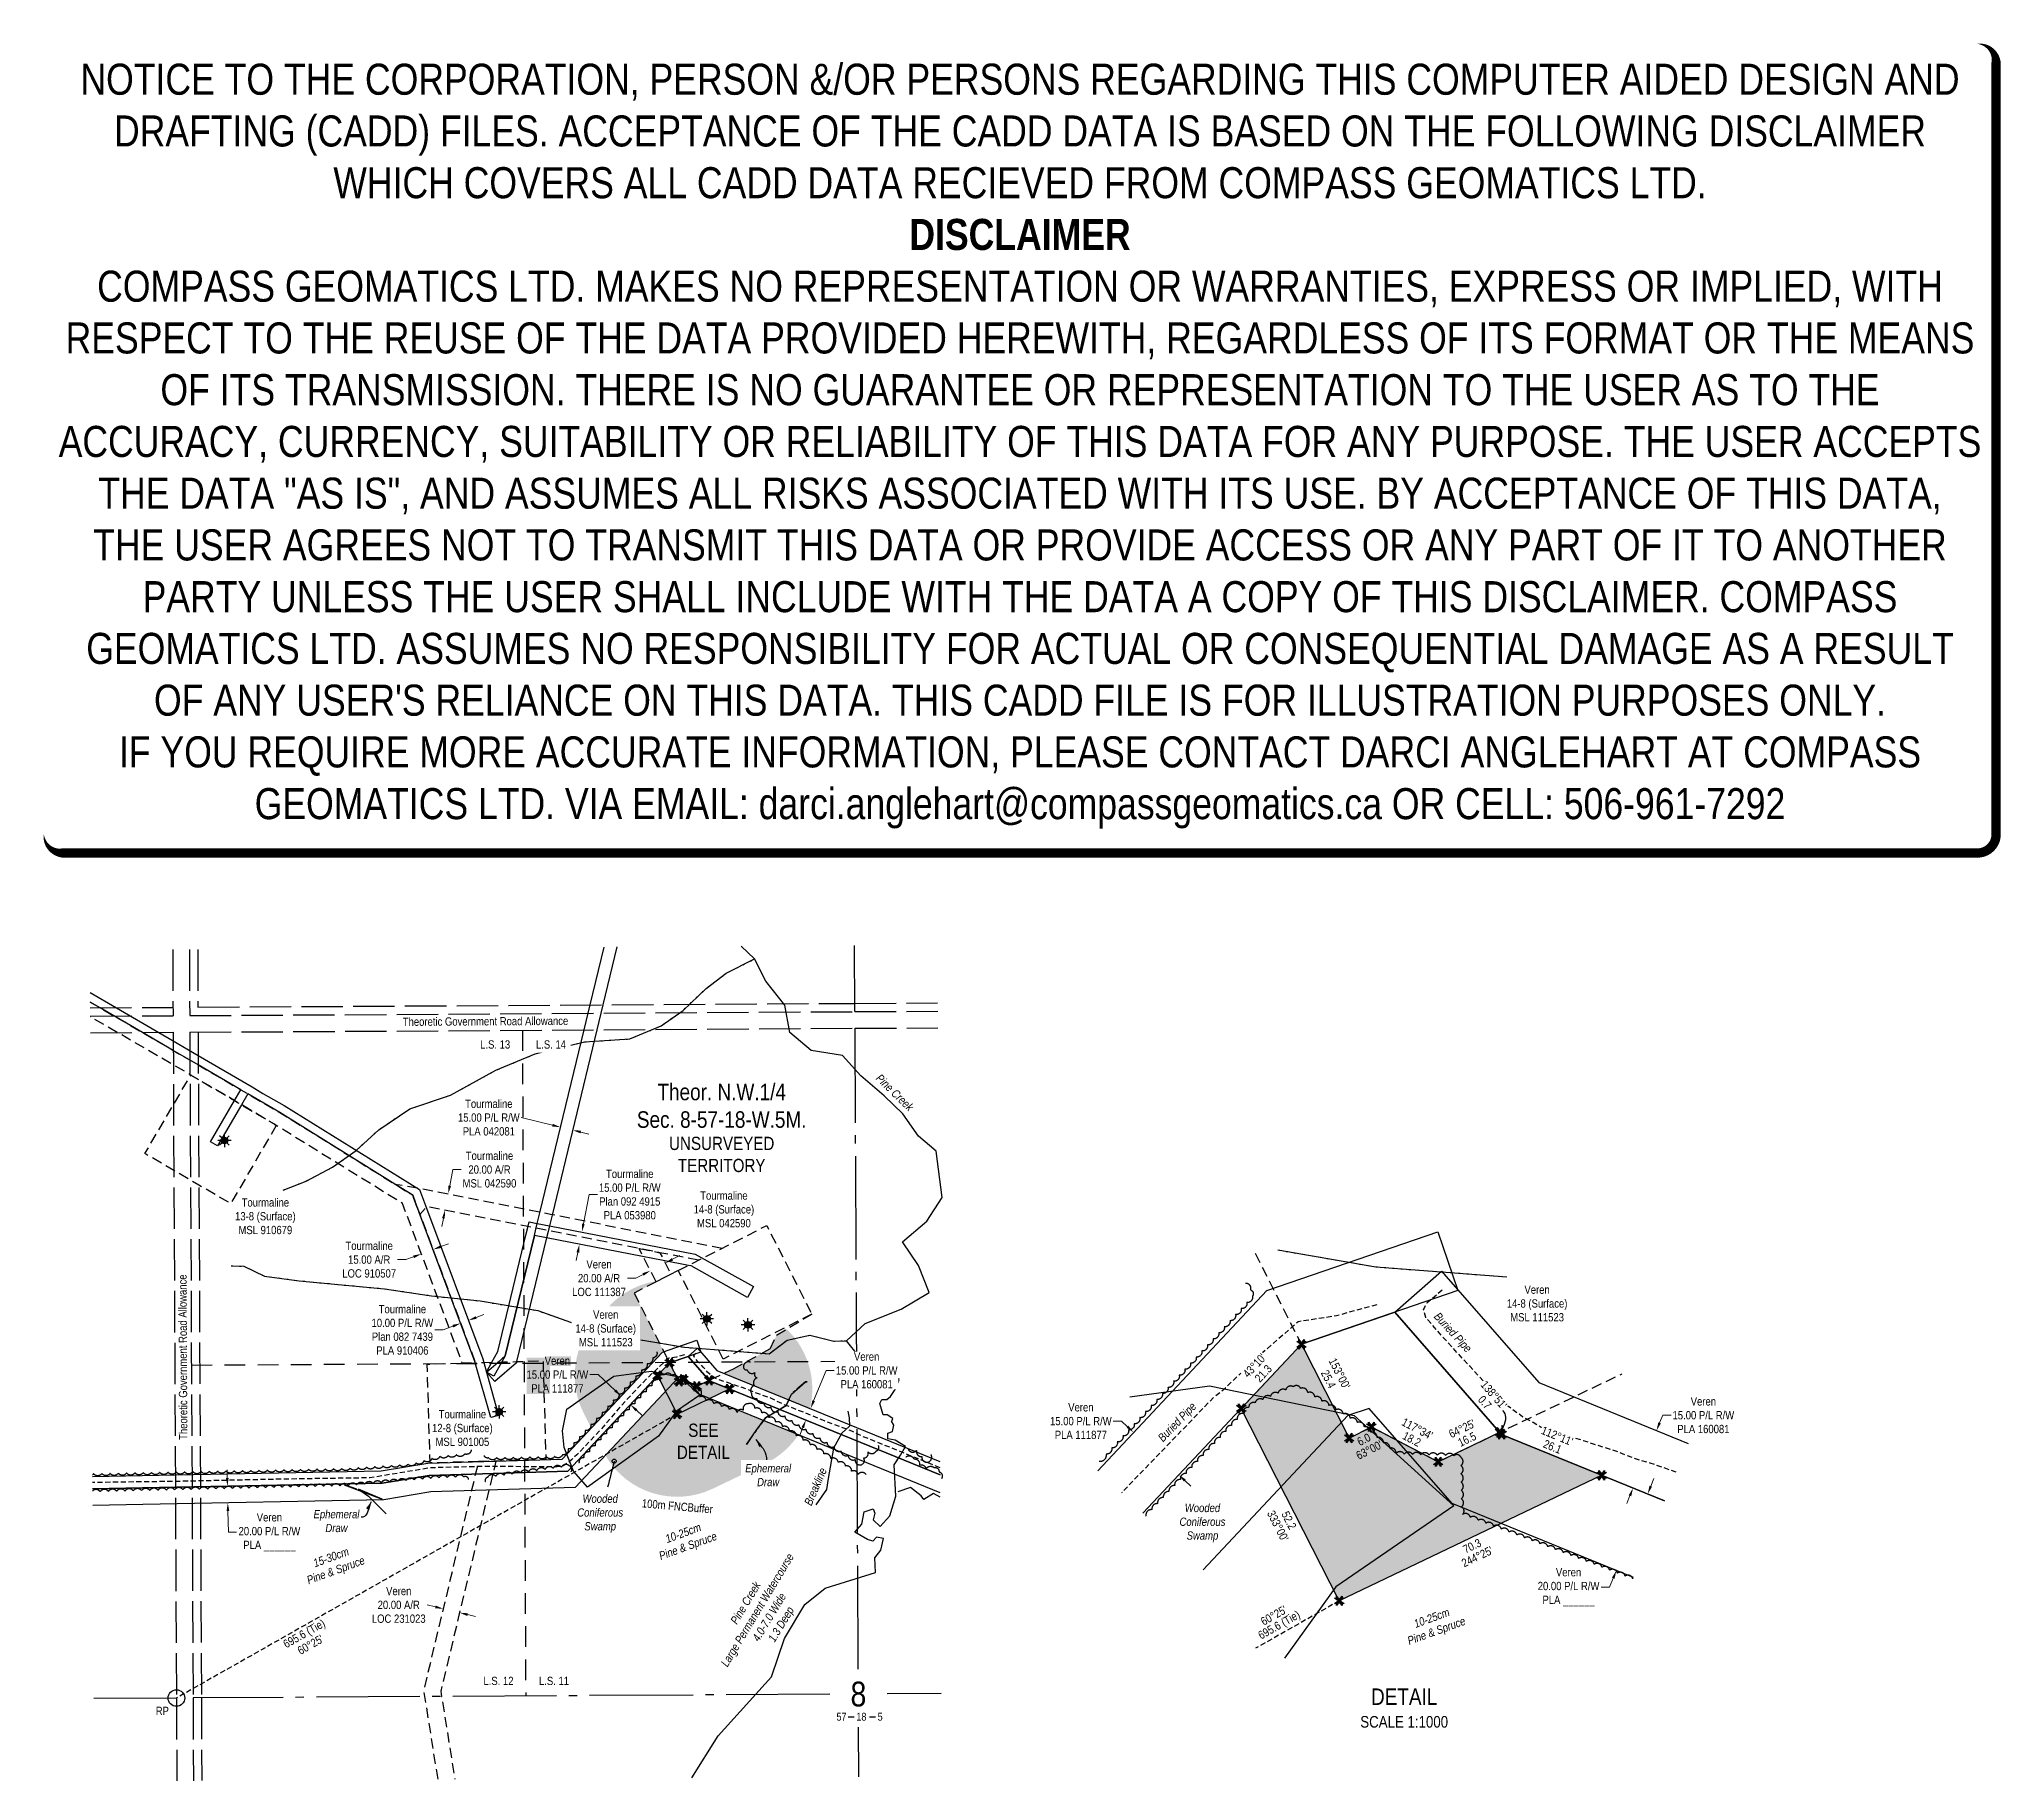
# Model space of a CAD drawing. Extents: x 522678 to 525047, y 5973691 to 5975795.
import ezdxf
from ezdxf.enums import TextEntityAlignment as Align

# ---------------------------------------------------------------- set-up
doc = ezdxf.new("R2010")
doc.units = 0
doc.header["$LTSCALE"] = 5
doc.header["$PDSIZE"] = 10
for name, pattern in [('0', [1, 1, 0]), ('foc-ACCESSROAD', [3.75, 2.5, -1.25]), ('foc-LSD', [8, 5, -3]), ('foc-QUARTERLINE', [33, 25, -3, 2, -3]), ('foc-TIELINE', [1.875, 1.25, -0.625]), ('foc-TOPO-ephemeral', [6.25, 3.125, -0.625, 0.625, -0.625, 0.625, -0.625]), ('foc-UNSURVEYED', [12.5, 10, -2.5]), ('foc-WHEELTRACKS', [2, 0.4, -1.6]), ('UG_PIPE', [1.875, 1.25, -0.625])]:
    doc.linetypes.add(name, pattern=pattern)
doc.layers.get('Defpoints').update_dxf_attribs({"color": 9})
for name, color, linetype in [('10', 1, 'Continuous'), ('35', 37, 'Continuous'), ('9', 3, 'Continuous'), ('AS-PIPE-UG', 44, 'UG_PIPE'), ('AS-PIPE-UG-T', 44, 'Continuous'), ('AS-UNDERLAY-H', 141, 'Continuous'), ('C-AR', 13, 'foc-ACCESSROAD'), ('C-RW', 13, 'Continuous'), ('C-SYMBOL', 7, 'Continuous'), ('C-WS', 13, 'foc-ACCESSROAD'), ('DETAIL-T', 7, 'Continuous'), ('F-AR', 190, 'foc-ACCESSROAD'), ('F-RW', 190, 'Continuous'), ('F-WS', 190, 'foc-ACCESSROAD'), ('F-WS-S', 8, 'Continuous'), ('L-BD', 7, 'Continuous'), ('L-BD1', 253, 'Continuous'), ('L-MON', 1, 'Continuous'), ('L-QSEC', 8, 'foc-QUARTERLINE'), ('L-ROAD-T', 7, 'Continuous'), ('L-SECLBL', 7, 'Continuous'), ('L-SECTION-LSD', 7, 'foc-LSD'), ('L-TIE', 7, 'foc-TIELINE'), ('L-UNS-T', 3, 'Continuous'), ('L-USEC', 7, 'foc-UNSURVEYED'), ('P-BUFFER-H 30m', 51, 'Continuous'), ('P-BUFFER-T', 40, 'Continuous'), ('P-PROPOSED', 10, 'Continuous'), ('P-PROPOSED-H', 21, 'Continuous'), ('T-BUSH', 110, '0'), ('T-BUSH-T', 110, 'Continuous'), ('T-CREEK', 160, 'Continuous'), ('T-DRAW', 143, 'foc-TOPO-ephemeral'), ('T-SLOPE', 48, 'Continuous'), ('T-WATER', 160, 'Continuous'), ('T-WATER-P3', 160, 'foc-WHEELTRACKS'), ('T-WATER-T', 170, 'Continuous'), ('WETLAND', 143, 'Continuous'), ('WETLAND-T', 146, 'Continuous')]:
    doc.layers.add(name, color=color, linetype=linetype)
for name, color, linetype, lineweight in [('C-AR-T', 13, 'Continuous', 9), ('C-RW-T', 13, 'Continuous', 9), ('F-AR-T', 190, 'Continuous', 9), ('F-RW-T', 190, 'Continuous', 9), ('F-WS-T', 190, 'Continuous', 9), ('T-TEXT', 48, 'Continuous', 18)]:
    doc.layers.add(name, color=color, linetype=linetype, lineweight=lineweight)
doc.layers.add('DISCLAIMER', color=7, linetype='Continuous', plot=False)
doc.styles.add('100L', font='ARIALN.TTF', dxfattribs={"height": 11})
doc.styles.add('175L', font='ARIALN.TTF', dxfattribs={"height": 20})
doc.styles.add('80', font='ARIALN.TTF', dxfattribs={"height": 10})
doc.styles.add('80CG', font='ARIALN.TTF', dxfattribs={"height": 10})
doc.styles.add('80L', font='ARIALN.TTF', dxfattribs={"height": 10})
doc.styles.add('foc-LtypeFont', font='ARIALN.TTF', dxfattribs={"height": 7.35})
doc.styles.add('SIMPLEX', font='ARIALN.TTF')
doc.styles.get("Standard").update_dxf_attribs({"font": 'ARIALN.TTF'})
doc.linetypes.add('foc-TOPO-flowdirection-NOLINE', pattern='A,0,[">",foc-LtypeFont,S=0.3,R=0,X=0,Y=-0.945],-20,[">",foc-LtypeFont,S=0.3,R=0,X=0,Y=-0.945],0', length=20)
doc.dimstyles.new('Compass 5 000', dxfattribs={"dimscale": 5, "dimtxt": 9, "dimasz": 2, "dimexe": 0.2, "dimexo": 0.0625, "dimgap": 0.5, "dimtad": 0, "dimtih": 1, "dimtoh": 1, "dimzin": 0, "dimdsep": 46, "dimtxsty": '80CG', "dimcen": 0.1, "dimse1": 1, "dimse2": 1, "dimclrd": 256, "dimclrt": 256, "dimaunit": 1, "dimadec": 4, "dimazin": 0, "dimtfac": 0.06, "dimtofl": 0, "dimtmove": 0, "dimatfit": 1, "dimfxl": 0.2, "dimtolj": 1, "dimtzin": 0, "dimlwd": -1, "dimarcsym": 0})

msp = doc.modelspace()

# ---------------------------------------------------------------- texts
at = {"layer": '35', "color": 3, "lineweight": 30, "flags": 104}
msp.add_attdef('RP', text='RP', height=9.9942, dxfattribs=at).set_placement((522826.357, 5973775.593), align=Align.MIDDLE_CENTER)
at = {"layer": 'AS-PIPE-UG-T', "char_height": 10, "attachment_point": 1, "style": '80L'}
for insert, rotation in [((524368.776, 5974258.046), 312.666354), ((524027.765, 5974106.835), 46.03526)]:
    msp.add_mtext_dynamic_manual_height_columns('\\pxqc;{\\fArial Narrow|b0|i1|c0|p34;Buried Pipe}', width=59.03588, gutter_width=50, heights=[0], dxfattribs=dict(at, insert=insert, rotation=rotation))
at = {"layer": 'C-SYMBOL', "color": 3, "insert": (523501.92, 5974533.28), "char_height": 19.98844, "width": 203.12482, "attachment_point": 2, "style": '175L'}
msp.add_mtext('Theor. N.W.1/4\\PSec. 8-57-18-W.5M.', dxfattribs=at)
at = {"layer": 'DETAIL-T', "color": 3, "attachment_point": 5, "style": '80CG'}
for s, insert, char_height, width in [('\\pxqc;SEE\\PDETAIL', (523479.859, 5974101.273), 15.9908, 63.59934), ('\\pxqc;DETAIL\\P{\\H0.7x;SCALE 1:1000}', (524326.169, 5973778.943), 19.98844, 105.44461)]:
    msp.add_mtext(s, dxfattribs=dict(at, insert=insert, char_height=char_height, width=width))
at = {"layer": 'F-WS-T', "char_height": 9.99422, "width": 72.5819, "attachment_point": 5, "style": '80CG'}
for s, insert in [('\\A1;Tourmaline\\P13-8 (Surface)\\PMSL 910679', (522950.808, 5974373.091)), ('\\A1;Tourmaline\\P14-8 (Surface)\\PMSL 042590', (523504.611, 5974381.396)), ('\\A1;Tourmaline\\P12-8 (Surface)\\PMSL 901005', (523188.763, 5974117.23))]:
    msp.add_mtext(s, dxfattribs=dict(at, insert=insert))
at = {"layer": 'L-BD', "style": '80L'}
for s, height, p in [('695.6 (Tie)', 9.99422, (524175.628, 5973878.502)), ("60°25'", 9.9942, (524168.601, 5973890.889)), ('695.6 (Tie)', 9.99422, (522998.214, 5973867.964)), ("60°25'", 9.9942, (523005.242, 5973855.577))]:
    msp.add_text(s, height=height, rotation=29.5688, dxfattribs=at).set_placement(p, align=Align.MIDDLE)
at = {"layer": 'L-BD1', "style": '80L'}
for s, rotation, p in [('21.3', 46.8226, (524156.014, 5974183.219)), ('25.4', 296.9972, (524234.735, 5974176.367)), ("153°00'", 296.9972, (524248.093, 5974183.173)), ('0.7', 311.1361, (524423.539, 5974148.283)), ('6.0', 26.9993, (524277.434, 5974103.487)), ("117°34'", 332.4263, (524341.979, 5974116.504)), ('18.2', 332.4263, (524335.387, 5974103.88)), ('16.5', 25.5777, (524402.082, 5974103.706)), ("63°00'", 26.9993, (524283.9, 5974090.798)), ('26.1', 337.8146, (524505.316, 5974094.742)), ("333°00'", 296.9972, (524173.661, 5973999.026)), ('52.2', 296.9972, (524187.019, 5974005.832)), ("244°25'", 25.5777, (524414.32, 5973961.922)), ('70.3', 25.5777, (524408.171, 5973974.768))]:
    msp.add_text(s, height=9.9942, rotation=rotation, dxfattribs=at).set_placement(p, align=Align.MIDDLE)
at = {"layer": 'L-ROAD-T', "style": '80L'}
for rotation, p in [(0.337676, (523216.686, 5974608.655)), (90.282914, (522851.151, 5974202.888))]:
    msp.add_text('Theoretic Government Road Allowance', height=9.99422, rotation=rotation, dxfattribs=at).set_placement(p, align=Align.MIDDLE_CENTER)
at = {"layer": 'L-UNS-T', "color": 3, "insert": (523501.92, 5974447.723), "char_height": 15.99075, "attachment_point": 5, "style": '80L'}
msp.add_mtext_dynamic_manual_height_columns('\\pxqc;UNSURVEYED TERRITORY', width=126.41375, gutter_width=47.5, heights=[0], dxfattribs=at)
at = {"layer": 'P-BUFFER-T', "insert": (523405.944, 5974031.491), "char_height": 9.99422, "attachment_point": 1, "rotation": 354.985697, "style": '80L'}
msp.add_mtext_dynamic_manual_height_columns('\\pxqc;100m FNCBuffer', width=86.1484, gutter_width=49.971, heights=[0], dxfattribs=at)
at = {"layer": 'T-BUSH-T', "char_height": 9.99422, "attachment_point": 1, "rotation": 20, "style": '80L'}
for s, insert in [('\\pxqc;{\\fArial Narrow|b0|i1|c0|p34;10-25cm \\PPine & Spruce}', (523419.405, 5973982.761)), ('\\pxqc;{\\fArial Narrow|b0|i1|c0|p34;15-30cm \\PPine & Spruce}', (522994.082, 5973953.478)), ('\\pxqc;{\\fArial Narrow|b0|i1|c0|p34;10-25cm \\PPine & Spruce}', (524323.358, 5973880.228))]:
    msp.add_mtext_dynamic_manual_height_columns(s, width=73.00457, gutter_width=47.473, heights=[0], dxfattribs=dict(at, insert=insert))
at = {"layer": 'T-TEXT', "insert": (523604.25, 5974033.877), "char_height": 10, "attachment_point": 1, "rotation": 66.584278, "style": '80L'}
msp.add_mtext_dynamic_manual_height_columns('\\pxqc;{\\fArial Narrow|b0|i1|c0|p34;Breakline}', width=31.99632, gutter_width=50, heights=[0], dxfattribs=at)
at = {"layer": 'T-WATER-T', "char_height": 9.99422, "attachment_point": 1, "style": '80L'}
for s, width, insert, rotation in [('\\pxqc;{\\fArial Narrow|b0|i1|c0|p34;Pine Creek}', 56.72347, (523694.169, 5974546.009), 315.634783), ('\\pxqc;{\\fArial Narrow|b0|i1|c0|p34;Pine Creek\\PLarge Permanent Watercourse\\P4.0-7.0 Wide\\P1.3 Deep}', 156.367, (523486.068, 5973841.72), 58.920407)]:
    msp.add_mtext_dynamic_manual_height_columns(s, width=width, gutter_width=50, heights=[0], dxfattribs=dict(at, insert=insert, rotation=rotation))
at = {"layer": 'T-WATER-T', "insert": (523008.727, 5974018.218), "char_height": 10, "attachment_point": 1, "style": '80L'}
msp.add_mtext_dynamic_manual_height_columns('\\pxqc;{\\fArial Narrow|b0|i1|c0|p34;Ephemeral Draw}', width=55.97995, gutter_width=50, heights=[0], dxfattribs=at)
at = {"layer": 'WETLAND-T', "char_height": 10, "attachment_point": 1, "style": '80L'}
for insert in [(523327.477, 5974036.948), (524054.829, 5974025.745)]:
    msp.add_mtext_dynamic_manual_height_columns('\\pxqc;{\\fArial Narrow|b0|i1|c0|p34;Wooded Coniferous Swamp}', width=55.46835, gutter_width=50, heights=[0], dxfattribs=dict(at, insert=insert))

# ---------------------------------------------------------------- blocks, each defined once
blk = doc.blocks.new('L-SECLBL')
at = {"layer": '9', "color": 7}
for p, q in [((-5.1, -27.8), (-12.3, -27.8)), ((20.7, -27.8), (13.5, -27.8))]:
    blk.add_line(p, q, dxfattribs=at)
at = {"layer": '10', "color": 2, "style": 'SIMPLEX'}
blk.add_attdef('SEC', text='', height=30, dxfattribs=at).set_placement((0, 0), align=Align.MIDDLE)
at = {"layer": '10', "color": 5, "style": '80L'}
blk.add_attdef('TWP', text='', height=9.5, dxfattribs=at).set_placement((-14.4, -27.4), align=Align.MIDDLE_RIGHT)
blk.add_attdef('RGE', text='', height=9.5, dxfattribs=at).set_placement((3.6, -27.4), align=Align.MIDDLE_CENTER)
blk.add_attdef('MER', text='', height=9.5, dxfattribs=at).set_placement((23.2, -27.4), align=Align.MIDDLE_LEFT)
blk = doc.blocks.new('GAS')
h = blk.add_hatch(color=255)
h.dxf.hatch_style = 1
edge = h.paths.add_edge_path()
edge.add_arc((0, 0), 0.9, 0, 360)
for p, q in [((-0.81, 0), (-1.62, 0)), ((-0.57, 0.57), (-1.14, 1.14)), ((0, 0.81), (0, 1.62)), ((0.57, 0.57), (1.14, 1.14)), ((1.62, 0), (0.81, 0)), ((-0.57, -0.57), (-1.14, -1.14)), ((0, -0.81), (0, -1.62)), ((1.14, -1.14), (0.57, -0.57))]:
    blk.add_line(p, q)
blk.add_circle((0, 0), 0.8)
blk = doc.blocks.new('*D19')
at = {"layer": 'Defpoints', "color": 0, "transparency": 16777216}
for p in [(523139.3, 5974327.7), (523140.1, 5974325.4), (523154.2, 5974330.6)]:
    blk.add_point(p, dxfattribs=at)
at = {"layer": 'F-AR-T', "transparency": 16777216}
for p, q in [((523129.9, 5974324.2), (523120.5, 5974320.7)), ((523162.7, 5974336.4), (523172.1, 5974339.9)), ((523120.5, 5974320.7), (523110.5, 5974320.7))]:
    blk.add_line(p, q, dxfattribs=at)
for points in [[(523129.3, 5974325.7), (523130.5, 5974322.6), (523139.3, 5974327.7)], [(523162.1, 5974338), (523163.3, 5974334.9), (523153.3, 5974332.9)]]:
    blk.add_solid(points, dxfattribs=at)
at = {"layer": 'F-AR-T', "transparency": 16777216, "insert": (523076.2, 5974320.7), "char_height": 10, "attachment_point": 5, "style": '80CG'}
blk.add_mtext('\\A1;Tourmaline\\P15.00 A/R\\PLOC 910507', dxfattribs=at)
blk = doc.blocks.new('*D20')
at = {"layer": 'Defpoints', "color": 0, "transparency": 16777216}
for p in [(523193.8, 5974253.2), (523184.5, 5974249.7), (523186.7, 5974243.8)]:
    blk.add_point(p, dxfattribs=at)
at = {"layer": 'F-RW-T', "transparency": 16777216}
for p, q in [((523205.4, 5974250.8), (523214.8, 5974254.3)), ((523165.4, 5974235.9), (523155.4, 5974235.9)), ((523177.3, 5974240.3), (523165.4, 5974235.9))]:
    blk.add_line(p, q, dxfattribs=at)
for points in [[(523204.8, 5974252.4), (523206, 5974249.3), (523196, 5974247.3)], [(523176.7, 5974241.9), (523177.9, 5974238.7), (523186.7, 5974243.8)]]:
    blk.add_solid(points, dxfattribs=at)
at = {"layer": 'F-RW-T', "transparency": 16777216, "insert": (523116.3, 5974235.9), "char_height": 10, "attachment_point": 5, "style": '80CG'}
blk.add_mtext('\\A1;Tourmaline\\P10.00 P/L R/W\\PPlan 082 7439\\PPLA 910406', dxfattribs=at)
blk = doc.blocks.new('*D21')
at = {"layer": 'C-RW-T', "transparency": 16777216}
for p, q in [((523352.6, 5974181.8), (523342.6, 5974181.8)), ((523373.2, 5974162.7), (523352.6, 5974181.8)), ((523398.9, 5974138.8), (523406.3, 5974132))]:
    blk.add_line(p, q, dxfattribs=at)
for points in [[(523374.4, 5974163.9), (523372.1, 5974161.4), (523380.6, 5974155.9)], [(523400.1, 5974140), (523397.8, 5974137.6), (523391.6, 5974145.6)]]:
    blk.add_solid(points, dxfattribs=at)
at = {"layer": 'Defpoints', "color": 0, "transparency": 16777216}
for p in [(523365.4, 5974139.5), (523391.6, 5974145.6), (523376.5, 5974129.3)]:
    blk.add_point(p, dxfattribs=at)
at = {"layer": 'C-RW-T', "transparency": 16777216, "insert": (523303.5, 5974181.8), "char_height": 10, "attachment_point": 5, "style": '80CG'}
blk.add_mtext('\\A1;Veren\\P15.00 P/L R/W\\PPLA 111877', dxfattribs=at)
blk = doc.blocks.new('*D22')
at = {"layer": 'C-RW-T', "transparency": 16777216}
for p, q in [((523613, 5974150.2), (523627.9, 5974186.8)), ((523627.9, 5974186.8), (523637.9, 5974186.8)), ((523599.8, 5974117.8), (523596.1, 5974108.5))]:
    blk.add_line(p, q, dxfattribs=at)
for points in [[(523611.5, 5974150.8), (523614.6, 5974149.6), (523609.3, 5974140.9)], [(523598.3, 5974118.4), (523601.4, 5974117.1), (523603.6, 5974127)]]:
    blk.add_solid(points, dxfattribs=at)
at = {"layer": 'Defpoints', "color": 0, "transparency": 16777216}
for p in [(523598.8, 5974145.2), (523593.1, 5974131.3), (523603.6, 5974127)]:
    blk.add_point(p, dxfattribs=at)
at = {"layer": 'C-RW-T', "transparency": 16777216, "insert": (523677, 5974186.8), "char_height": 10, "attachment_point": 5, "style": '80CG', "bg_fill": 3, "box_fill_scale": 1.1, "bg_fill_color": 256, "bg_fill_true_color": 13158600, "bg_fill_transparency": 0}
blk.add_mtext('\\A1;Veren\\P15.00 P/L R/W\\PPLA 160081', dxfattribs=at)
blk = doc.blocks.new('*D23')
at = {"layer": 'Defpoints', "color": 0, "transparency": 16777216}
for p in [(523321.9, 5974477.2), (523296.4, 5974435.7), (523311, 5974432.1)]:
    blk.add_point(p, dxfattribs=at)
at = {"layer": 'F-RW-T', "transparency": 16777216}
for p, q in [((523297.6, 5974483.1), (523259.8, 5974492.3)), ((523331.7, 5974474.9), (523341.4, 5974472.5))]:
    blk.add_line(p, q, dxfattribs=at)
for points in [[(523298, 5974484.7), (523297.2, 5974481.5), (523307.3, 5974480.8)], [(523332, 5974476.5), (523331.3, 5974473.3), (523321.9, 5974477.2)]]:
    blk.add_solid(points, dxfattribs=at)
at = {"layer": 'F-RW-T', "transparency": 16777216, "insert": (523220.7, 5974492.3), "char_height": 10, "attachment_point": 5, "style": '80CG'}
blk.add_mtext('\\A1;Tourmaline\\P15.00 P/L R/W\\PPLA 042081', dxfattribs=at)
blk = doc.blocks.new('*D24')
at = {"layer": 'Defpoints', "color": 0, "transparency": 16777216}
for p in [(523333, 5974354), (523379.2, 5974345.1), (523376.3, 5974330.4)]:
    blk.add_point(p, dxfattribs=at)
at = {"layer": 'F-RW-T', "transparency": 16777216}
for p, q in [((523334.9, 5974363.9), (523341.8, 5974399.3)), ((523341.8, 5974399.3), (523351.8, 5974399.3)), ((523328.2, 5974329.5), (523326.3, 5974319.7))]:
    blk.add_line(p, q, dxfattribs=at)
for points in [[(523333.3, 5974364.2), (523336.5, 5974363.5), (523333, 5974354)], [(523326.6, 5974329.8), (523329.9, 5974329.2), (523330.1, 5974339.3)]]:
    blk.add_solid(points, dxfattribs=at)
at = {"layer": 'F-RW-T', "transparency": 16777216, "insert": (523390.9, 5974399.3), "char_height": 10, "attachment_point": 5, "style": '80CG'}
blk.add_mtext('\\A1;Tourmaline\\P15.00 P/L R/W\\PPlan 092 4915\\PPLA 053980', dxfattribs=at)
blk = doc.blocks.new('*D25')
at = {"layer": 'Defpoints', "color": 0, "transparency": 16777216}
for p in [(523171.6, 5974400.2), (523207.4, 5974393.2), (523203.5, 5974373.5)]:
    blk.add_point(p, dxfattribs=at)
at = {"layer": 'F-AR-T', "transparency": 16777216}
for p, q in [((523173.5, 5974410), (523177.3, 5974429.5)), ((523177.3, 5974429.5), (523187.3, 5974429.5)), ((523165.8, 5974370.6), (523163.9, 5974360.8))]:
    blk.add_line(p, q, dxfattribs=at)
for points in [[(523171.8, 5974410.3), (523175.1, 5974409.7), (523171.6, 5974400.2)], [(523164.2, 5974370.9), (523167.5, 5974370.3), (523167.7, 5974380.4)]]:
    blk.add_solid(points, dxfattribs=at)
at = {"layer": 'F-AR-T', "transparency": 16777216, "insert": (523221.5, 5974429.5), "char_height": 10, "attachment_point": 5, "style": '80CG'}
blk.add_mtext('\\A1;Tourmaline\\P20.00 A/R\\PMSL 042590', dxfattribs=at)
blk = doc.blocks.new('*D26')
at = {"layer": 'C-AR-T', "transparency": 16777216}
for p, q in [((523442.6, 5974321.1), (523451.5, 5974325.6)), ((523398.1, 5974298.3), (523388.1, 5974298.3)), ((523407, 5974302.8), (523398.1, 5974298.3))]:
    blk.add_line(p, q, dxfattribs=at)
for points in [[(523441.8, 5974322.6), (523443.3, 5974319.6), (523433.7, 5974316.5)], [(523406.2, 5974304.3), (523407.7, 5974301.3), (523415.9, 5974307.4)]]:
    blk.add_solid(points, dxfattribs=at)
at = {"layer": 'Defpoints', "color": 0, "transparency": 16777216}
for p in [(523415.9, 5974307.4), (523418.7, 5974301.8), (523436.5, 5974310.9)]:
    blk.add_point(p, dxfattribs=at)
at = {"layer": 'C-AR-T', "transparency": 16777216, "insert": (523353.8, 5974298.3), "char_height": 10, "attachment_point": 5, "style": '80CG'}
blk.add_mtext('\\A1;Veren\\P20.00 A/R\\PLOC 111387', dxfattribs=at)
blk = doc.blocks.new('*D27')
at = {"layer": 'C-AR-T', "transparency": 16777216}
for p, q in [((523156.2, 5973901.2), (523146.2, 5973903.6)), ((523195.1, 5973891.9), (523204.8, 5973889.5))]:
    blk.add_line(p, q, dxfattribs=at)
for points in [[(523156.6, 5973902.8), (523155.8, 5973899.6), (523165.9, 5973898.8)], [(523195.5, 5973893.5), (523194.7, 5973890.2), (523185.4, 5973894.2)]]:
    blk.add_solid(points, dxfattribs=at)
at = {"layer": 'Defpoints', "color": 0, "transparency": 16777216}
for p in [(523183.3, 5973971.5), (523202.8, 5973966.9), (523165.9, 5973898.8)]:
    blk.add_point(p, dxfattribs=at)
at = {"layer": 'C-AR-T', "transparency": 16777216, "insert": (523111.9, 5973903.6), "char_height": 10, "attachment_point": 5, "style": '80CG'}
blk.add_mtext('\\A1;Veren\\P20.00 A/R\\PLOC 231023', dxfattribs=at)
blk = doc.blocks.new('*D29')
at = {"layer": 'C-RW-T', "transparency": 16777216}
for p, q in [((522904.8, 5974056.9), (522904.6, 5974066.9)), ((522905.6, 5974016.9), (522906.1, 5973991.3)), ((522906.1, 5973991.3), (522916.1, 5973991.3))]:
    blk.add_line(p, q, dxfattribs=at)
for points in [[(522906.5, 5974056.9), (522903.2, 5974056.9), (522905, 5974046.9)], [(522907.3, 5974017), (522904, 5974016.9), (522905.4, 5974026.9)]]:
    blk.add_solid(points, dxfattribs=at)
at = {"layer": 'Defpoints', "color": 0, "transparency": 16777216}
for p in [(522951.6, 5974047.8), (522905.4, 5974026.9), (522952, 5974027.9)]:
    blk.add_point(p, dxfattribs=at)
at = {"layer": 'C-RW-T', "transparency": 16777216, "insert": (522955.7, 5973991.3), "char_height": 10, "attachment_point": 5, "style": '80CG'}
blk.add_mtext('\\A1;Veren\\P20.00 P/L R/W\\PPLA ______', dxfattribs=at)
blk = doc.blocks.new('TEMP')
h = blk.add_hatch(color=255)
h.dxf.hatch_style = 1
h.paths.add_polyline_path([(0, 0.25), (-0.67, 1.15), (-0.67, 0.67), (-1.15, 0.67), (-0.25, 0), (-1.15, -0.67), (-0.67, -0.67), (-0.67, -1.15), (0, -0.25), (0.67, -1.15), (0.67, -0.67), (1.15, -0.67), (0.25, 0), (1.15, 0.67), (0.67, 0.67), (0.67, 1.15)])
h.paths.add_polyline_path([(0.57, 0.85), (0.57, 0.57), (0.85, 0.57), (0.08, 0), (0.85, -0.57), (0.57, -0.57), (0.57, -0.85), (0, -0.08), (-0.57, -0.85), (-0.57, -0.57), (-0.85, -0.57), (-0.08, 0), (-0.85, 0.57), (-0.57, 0.57), (-0.57, 0.85), (0, 0.08)], flags=16)
h = blk.add_hatch(color=1)
h.dxf.hatch_style = 1
h.paths.add_polyline_path([(0, 0.08), (-0.57, 0.85), (-0.57, 0.57), (-0.85, 0.57), (-0.08, 0), (-0.85, -0.57), (-0.57, -0.57), (-0.57, -0.85), (0, -0.08), (0.57, -0.85), (0.57, -0.57), (0.85, -0.57), (0.08, 0), (0.85, 0.57), (0.57, 0.57), (0.57, 0.85)])
at = {"color": 1}
for p, q in [((-0.08, 0), (0.08, 0)), ((0, 0.08), (0, -0.08))]:
    blk.add_line(p, q, dxfattribs=at)
at = {"color": 255, "flags": 128}
blk.add_lwpolyline([(-0.25, 0), (-1.15, 0.67), (-0.67, 0.67), (-0.67, 1.15), (0, 0.25), (0.67, 1.15), (0.67, 0.67), (1.15, 0.67), (0.25, 0), (1.15, -0.67), (0.67, -0.67), (0.67, -1.15), (0, -0.25), (-0.67, -1.15), (-0.67, -0.67), (-1.15, -0.67)], close=True, dxfattribs=at)
at = {"color": 1, "flags": 128}
blk.add_lwpolyline([(-0.08, 0), (-0.85, 0.57), (-0.57, 0.57), (-0.57, 0.85), (0, 0.08), (0.57, 0.85), (0.57, 0.57), (0.85, 0.57), (0.08, 0), (0.85, -0.57), (0.57, -0.57), (0.57, -0.85), (0, -0.08), (-0.57, -0.85), (-0.57, -0.57), (-0.85, -0.57)], close=True, dxfattribs=at)
blk = doc.blocks.new('*D30')
at = {"layer": 'C-RW-T', "transparency": 16777216}
for p, q in [((524634.7, 5974123.5), (524638.4, 5974132.7)), ((524638.4, 5974132.7), (524648.4, 5974132.7)), ((524598.8, 5974035.6), (524595, 5974026.3))]:
    blk.add_line(p, q, dxfattribs=at)
for points in [[(524633.1, 5974124.1), (524636.2, 5974122.9), (524630.9, 5974114.2)], [(524597.3, 5974036.2), (524600.4, 5974034.9), (524602.6, 5974044.8)]]:
    blk.add_solid(points, dxfattribs=at)
at = {"layer": 'Defpoints', "color": 0, "transparency": 16777216}
for p in [(524630.9, 5974114.2), (524653.1, 5974105.2), (524624.8, 5974035.8)]:
    blk.add_point(p, dxfattribs=at)
at = {"layer": 'C-RW-T', "transparency": 16777216, "insert": (524687.5, 5974132.7), "char_height": 10, "attachment_point": 5, "style": '80CG'}
blk.add_mtext('\\A1;Veren\\P15.00 P/L R/W\\PPLA 160081', dxfattribs=at)
blk = doc.blocks.new('*D31')
at = {"layer": 'C-RW-T', "transparency": 16777216}
for p, q in [((523984.8, 5974125.6), (523974.8, 5974125.6)), ((523992.1, 5974118.8), (523984.8, 5974125.6)), ((524061.3, 5974053.9), (524068.6, 5974047))]:
    blk.add_line(p, q, dxfattribs=at)
for points in [[(523993.2, 5974120), (523990.9, 5974117.6), (523999.4, 5974112)], [(524062.4, 5974055.1), (524060.1, 5974052.7), (524054, 5974060.7)]]:
    blk.add_solid(points, dxfattribs=at)
at = {"layer": 'Defpoints', "color": 0, "transparency": 16777216}
for p in [(523999.4, 5974112), (523986.3, 5974098), (524040.9, 5974046.8)]:
    blk.add_point(p, dxfattribs=at)
at = {"layer": 'C-RW-T', "transparency": 16777216, "insert": (523935.7, 5974125.6), "char_height": 10, "attachment_point": 5, "style": '80CG'}
blk.add_mtext('\\A1;Veren\\P15.00 P/L R/W\\PPLA 111877', dxfattribs=at)
blk = doc.blocks.new('*D32')
at = {"layer": 'C-RW-T', "transparency": 16777216}
for p, q in [((524624, 5974046.9), (524627.7, 5974056.2)), ((524574.2, 5973925), (524564.2, 5973925)), ((524578.7, 5973935.8), (524574.2, 5973925))]:
    blk.add_line(p, q, dxfattribs=at)
for points in [[(524622.4, 5974047.5), (524625.5, 5974046.3), (524620.2, 5974037.6)], [(524577.1, 5973936.5), (524580.2, 5973935.2), (524582.4, 5973945.1)]]:
    blk.add_solid(points, dxfattribs=at)
at = {"layer": 'Defpoints', "color": 0, "transparency": 16777216}
for p in [(524632.9, 5974032.5), (524582.4, 5973945.1), (524595.1, 5973939.9)]:
    blk.add_point(p, dxfattribs=at)
at = {"layer": 'C-RW-T', "transparency": 16777216, "insert": (524524.7, 5973925), "char_height": 10, "attachment_point": 5, "style": '80CG'}
blk.add_mtext('\\A1;Veren\\P20.00 P/L R/W\\PPLA ______', dxfattribs=at)
blk = doc.blocks.new('Disclaimer_Legal')
at = {"layer": 'DISCLAIMER', "color": 254, "flags": 128}
blk.add_lwpolyline([(-3612.9, -1104.6, 37.5, 37.5, 0), (4096.1, -1104.6, 37.5, 37.5, 0.414214), (4171.1, -1029.6, 37.5, 37.5, 0), (4171.1, 2078.7, 37.5, 0, 0.414214), (4096.1, 2153.7, 0, 0, 0), (-3612.9, 2153.7, 0, 0, 0.414214), (-3687.9, 2078.7, 0, 0, 0), (-3687.9, -1029.6, 0, 37.5, 0.414214)], format="xyseb", close=True, dxfattribs=at)
at = {"layer": 'DISCLAIMER', "color": 254, "insert": (241.6, 533.9), "char_height": 125, "width": 7717.568, "attachment_point": 5, "style": '80'}
blk.add_mtext('NOTICE TO THE CORPORATION, PERSON &/OR PERSONS REGARDING THIS COMPUTER AIDED DESIGN AND DRAFTING (CADD) FILES. ACCEPTANCE OF THE CADD DATA IS BASED ON THE FOLLOWING DISCLAIMER WHICH COVERS ALL CADD DATA RECIEVED FROM COMPASS GEOMATICS LTD.\\P{\\fArial Narrow|b1|i0|c0|p34;DISCLAIMER}\\PCOMPASS GEOMATICS LTD. MAKES NO REPRESENTATION OR WARRANTIES, EXPRESS OR IMPLIED, WITH RESPECT TO THE REUSE OF THE DATA PROVIDED HEREWITH, REGARDLESS OF ITS FORMAT OR THE MEANS OF ITS TRANSMISSION. THERE IS NO GUARANTEE OR REPRESENTATION TO THE USER AS TO THE ACCURACY, CURRENCY, SUITABILITY OR RELIABILITY OF THIS DATA FOR ANY PURPOSE. THE USER ACCEPTS THE DATA "AS IS", AND ASSUMES ALL RISKS ASSOCIATED WITH ITS USE. BY ACCEPTANCE OF THIS DATA, THE USER AGREES NOT TO TRANSMIT THIS DATA OR PROVIDE ACCESS OR ANY PART OF IT TO ANOTHER PARTY UNLESS THE USER SHALL INCLUDE WITH THE DATA A COPY OF THIS DISCLAIMER. COMPASS GEOMATICS LTD. ASSUMES NO RESPONSIBILITY FOR ACTUAL OR CONSEQUENTIAL DAMAGE AS A RESULT OF ANY USER\'S RELIANCE ON THIS DATA. THIS CADD FILE IS FOR ILLUSTRATION PURPOSES ONLY.\\PIF YOU REQUIRE MORE ACCURATE INFORMATION, PLEASE CONTACT DARCI ANGLEHART AT COMPASS GEOMATICS LTD. VIA EMAIL: darci.anglehart@compassgeomatics.ca OR CELL: 506-961-7292', dxfattribs=at)

# ---------------------------------------------------------------- dimensions: what is measured, and where the dimension line sits
at = {"layer": 'C-AR-T'}
for base, p1, p2, angle, text, picture, middle in [((523415.869, 5974307.391), (523436.534, 5974310.9), (523418.747, 5974301.78), 207.145419, 'Veren\\P20.00 A/R\\PLOC 111387', '*D26', (523353.771, 5974298.266)), ((523165.916, 5973898.847), (523202.759, 5973966.854), (523183.305, 5973971.509), 166.541862, 'Veren\\P20.00 A/R\\PLOC 231023', '*D27', (523111.873, 5973903.571))]:
    dim = msp.add_linear_dim(base=base, p1=p1, p2=p2, angle=angle, text=text, dimstyle='Compass 5 000', dxfattribs=at)
    dim.commit()
    dim.dimension.update_dxf_attribs({"geometry": picture, "text_midpoint": middle, "dimtype": 161})
at = {"layer": 'C-RW-T', "color": 4}
for base, p1, p2, angle, text, picture, middle in [((524630.889, 5974114.23), (524624.781, 5974035.771), (524653.085, 5974105.179), 67.814616, 'Veren\\P15.00 P/L R/W\\PPLA 160081', '*D30', (524687.527, 5974132.749)), ((523999.382, 5974111.96), (524040.921, 5974046.822), (523986.328, 5974098.048), 136.822575, 'Veren\\P15.00 P/L R/W\\PPLA 111877', '*D31', (523935.711, 5974125.645)), ((524582.445, 5973945.103), (524632.85, 5974032.481), (524595.112, 5973939.937), 247.814616, 'Veren\\P20.00 P/L R/W\\PPLA ______', '*D32', (524524.693, 5973924.964))]:
    dim = msp.add_linear_dim(base=base, p1=p1, p2=p2, angle=angle, text=text, dimstyle='Compass 5 000', dxfattribs=at)
    dim.commit()
    dim.dimension.update_dxf_attribs({"geometry": picture, "text_midpoint": middle, "dimtype": 161})
at = {"layer": 'C-RW-T'}
dim = msp.add_linear_dim(base=(522905.439, 5974026.928), p1=(522951.635, 5974047.835), p2=(522952.031, 5974027.85), angle=271.133989, text='Veren\\P20.00 P/L R/W\\PPLA ______', dimstyle='Compass 5 000', dxfattribs=at)
dim.commit()
dim.dimension.update_dxf_attribs({"geometry": '*D29', "text_midpoint": (522955.684, 5973991.283), "dimtype": 161})
at = {"layer": 'F-AR-T'}
dim = msp.add_linear_dim(base=(523171.58, 5974400.176), p1=(523203.549, 5974373.466), p2=(523207.382, 5974393.235), angle=79.027805, text='Tourmaline\\P20.00 A/R\\PMSL 042590', dimstyle='Compass 5 000', dxfattribs=at)
dim.commit()
dim.dimension.update_dxf_attribs({"geometry": '*D25', "text_midpoint": (523221.537, 5974429.49), "dimtype": 161})
dim = msp.add_aligned_dim(p1=(523154.184, 5974330.629), p2=(523140.132, 5974325.371), distance=-2.445, text='Tourmaline\\P15.00 A/R\\PLOC 910507', dimstyle='Compass 5 000', dxfattribs=at)
dim.commit()
dim.dimension.update_dxf_attribs({"geometry": '*D19', "text_midpoint": (523076.243, 5974320.652)})
at = {"layer": 'F-RW-T'}
for base, p1, p2, angle, text, picture, middle in [((523321.933, 5974477.223), (523296.426, 5974435.667), (523311.029, 5974432.135), 346.405369, 'Tourmaline\\P15.00 P/L R/W\\PPLA 042081', '*D23', (523220.676, 5974492.258)), ((523332.993, 5974354.041), (523376.328, 5974330.356), (523379.186, 5974345.073), 79.012652, 'Tourmaline\\P15.00 P/L R/W\\PPlan 092 4915\\PPLA 053980', '*D24', (523390.859, 5974399.267)), ((523186.672, 5974243.806), (523193.83, 5974253.217), (523184.462, 5974249.712), 200.514717, 'Tourmaline\\P10.00 P/L R/W\\PPlan 082 7439\\PPLA 910406', '*D20', (523116.348, 5974235.859))]:
    dim = msp.add_linear_dim(base=base, p1=p1, p2=p2, angle=angle, text=text, dimstyle='Compass 5 000', dxfattribs=at)
    dim.commit()
    dim.dimension.update_dxf_attribs({"geometry": picture, "text_midpoint": middle, "dimtype": 161})

# ---------------------------------------------------------------- hatches: boundary and pattern name
at = {"layer": 'AS-UNDERLAY-H'}
h = msp.add_hatch(color=256, dxfattribs=at)
h.dxf.hatch_style = 1
h.paths.add_polyline_path([(523288.529, 5974204.093), (523320.081, 5974204.093), (523320.081, 5974192.366), (523288.529, 5974192.366)])
h = msp.add_hatch(color=256, dxfattribs=at)
h.dxf.hatch_style = 1
h.paths.add_polyline_path([(523266.233, 5974202.278), (523294.581, 5974202.278), (523294.581, 5974158.501), (523266.233, 5974158.501)])
at = {"layer": 'P-BUFFER-H 30m'}
h = msp.add_hatch(color=256, dxfattribs=at)
h.dxf.hatch_style = 1
edge = h.paths.add_edge_path()
edge.add_arc((523511.403, 5974164.483), 99.942, 295.577696, 326.277657, ccw=False)
edge.add_line((523554.552, 5974074.335), (523491.19, 5974044.008))
edge.add_arc((523448.042, 5974134.156), 99.942, 209.921489, 295.577696, ccw=False)
edge.add_line((523361.421, 5974084.304), (523434.021, 5974161.676))
edge.add_line((523434.021, 5974161.676), (523448.042, 5974134.156))
edge.add_line((523448.042, 5974134.156), (523487.051, 5974152.828))
edge.add_line((523487.051, 5974152.828), (523594.529, 5974108.999))
edge = h.paths.add_edge_path()
edge.add_arc((523511.403, 5974164.483), 99.942, -13.558458, 46.3626, ccw=False)
edge.add_line((523608.56, 5974141.053), (523504.703, 5974183.405))
edge.add_line((523504.703, 5974183.405), (523516.224, 5974188.909))
edge.add_line((523516.224, 5974188.909), (523560.518, 5974212.999))
edge.add_line((523560.518, 5974212.999), (523568.113, 5974229.438))
edge.add_line((523568.113, 5974229.438), (523580.372, 5974236.814))
edge = h.paths.add_edge_path()
edge.add_line((523344.447, 5974117.334), (523430.587, 5974209.137))
edge.add_line((523430.587, 5974209.137), (523432.024, 5974209.629))
edge.add_line((523432.024, 5974209.629), (523396.026, 5974280.287))
edge.add_line((523396.026, 5974280.287), (523422.741, 5974293.898))
edge.add_line((523422.741, 5974293.898), (523422.351, 5974294.663))
edge.add_arc((523438.915, 5974196.103), 99.942, 99.539517, 136.822575)
edge.add_line((523366.033, 5974264.49), (523351.494, 5974248.995))
edge.add_arc((523424.376, 5974180.609), 99.942, 136.822575, 206.997196)
edge.add_line((523335.324, 5974135.24), (523344.447, 5974117.334))
at = {"layer": 'P-PROPOSED-H'}
h = msp.add_hatch(color=256, dxfattribs=at)
h.dxf.hatch_style = 1
h.paths.add_polyline_path([(524441.619, 5974112.104), (524443.845, 5974109.556), (524564.764, 5974060.246), (524247.804, 5973908.536), (524129.388, 5974140.968), (524202.083, 5974218.441), (524259.765, 5974105.221), (524286.566, 5974118.663), (524367.272, 5974076.518)])
h = msp.add_hatch(color=256, dxfattribs=at)
h.dxf.hatch_style = 1
h.paths.add_polyline_path([(523486.796, 5974174.865), (523471.935, 5974167.752), (523455.794, 5974176.181), (523450.451, 5974173.459), (523438.915, 5974196.103), (523424.376, 5974180.609), (523448.042, 5974134.156), (523511.403, 5974164.483), (523487.267, 5974174.326)])

# ---------------------------------------------------------------- linework, layer by layer
at = {"layer": '35', "color": 3}
msp.add_circle((522843.409, 5973791.069), 9.994, dxfattribs=at)
at = {"layer": 'AS-PIPE-UG', "flags": 128}
for points in [[(524654.831, 5974063.81), (524623.335, 5974074.936), (524608.07, 5974079.166), (524578.335, 5974090.496), (524542.905, 5974101.751), (524491.71, 5974118.096), (524482.1, 5974123.881), (524469.19, 5974130.706), (524448.355, 5974145.961), (524432.355, 5974162.271), (524405.78, 5974191.441), (524371.355, 5974228.791), (524362.82, 5974238.701), (524352.13, 5974250.856), (524349.54, 5974260.246), (524354.015, 5974269.031), (524373.48, 5974285.561)], [(524293.02, 5974266.271), (524244.52, 5974252.876), (524198.11, 5974245.646), (524146, 5974200.356), (524107.905, 5974163.346), (524095.745, 5974153.991), (523984.693, 5974038.851)], [(523457.102, 5974205.669), (523447.402, 5974202.99), (523438.12, 5974201.544), (523427.698, 5974192.486), (523420.079, 5974185.084), (523417.647, 5974183.213), (523386.647, 5974151.072), (523356.169, 5974115.863), (523327.039, 5974084.843), (523320.415, 5974078.979), (523317.515, 5974076.095), (523315.721, 5974075.284), (523310.608, 5974071.747), (523307.495, 5974070.825), (523303.041, 5974070.505), (523208.258, 5974070.729), (523150.223, 5974069.189), (523077.116, 5974057.122), (522977.648, 5974055.625), (522849.415, 5974052.87), (522742.18, 5974051.422)], [(523765.597, 5974069.182), (523707.934, 5974092.945), (523688.695, 5974100.398), (523671.978, 5974107.2), (523658.931, 5974113.591), (523626.183, 5974125.805), (523606.188, 5974134.124), (523576.369, 5974145.9), (523559.942, 5974153.934), (523546.198, 5974158.563), (523533.147, 5974163.876), (523523.165, 5974167.402), (523520.112, 5974168.248), (523514.165, 5974170.514), (523507.079, 5974172.765), (523496.84, 5974176.034), (523494.918, 5974177.191), (523492.336, 5974178.556), (523488.169, 5974181.607), (523484.969, 5974184.869), (523479.654, 5974190.703), (523472.769, 5974198.173), (523471.062, 5974200.155), (523468.924, 5974202.586), (523468.406, 5974204.464), (523469.301, 5974206.221), (523473.194, 5974209.527)]]:
    msp.add_lwpolyline(points, dxfattribs=at)
at = {"layer": 'C-AR', "flags": 128}
msp.add_lwpolyline([(523402.283, 5974334.069), (523427.225, 5974329.138), (523440.552, 5974302.971), (523422.741, 5974293.898)], close=True, dxfattribs=at)
msp.add_lwpolyline([(523159.36, 5973692.998), (523143.496, 5973792.831), (523142.32, 5973800.243), (523204.763, 5974061.177), (523208.507, 5974076.823), (523229.225, 5974077.444), (523225.477, 5974061.785), (523162.7, 5973799.455), (523163.733, 5973792.95), (523179.596, 5973693.117)], dxfattribs=at)
at = {"layer": 'C-RW', "flags": 128}
for points in [[(523956.024, 5974065.752), (524160.444, 5974283.609), (524366.863, 5974354.29), (524391.145, 5974283.376), (524202.355, 5974218.731), (524010.685, 5974014.462)], [(524010.685, 5974014.462), (524202.355, 5974218.731), (524314.841, 5974257.248), (524443.845, 5974109.556), (524640.743, 5974029.262)], [(522742.144, 5974058.686), (522802.014, 5974059.867), (523090.554, 5974065.579), (523147.159, 5974074.984), (523309.269, 5974079.844), (523430.587, 5974209.137), (523471.871, 5974223.273), (523476.727, 5974209.09), (523438.969, 5974196.161), (523315.941, 5974065.046), (523148.619, 5974060.03), (523091.938, 5974050.612), (522802.311, 5974044.879), (522742.218, 5974043.694)], [(522742.218, 5974043.694), (522802.311, 5974044.879), (523091.938, 5974050.612), (523148.619, 5974060.03), (523315.941, 5974065.046), (523438.969, 5974196.161), (523461.466, 5974203.864), (523487.267, 5974174.326), (523765.64, 5974060.807)], [(523765.75, 5974039.175), (523475.331, 5974157.607), (523455.242, 5974180.605), (523450.145, 5974178.86), (523324.837, 5974045.315), (523150.565, 5974040.091), (523093.784, 5974030.656), (522802.707, 5974024.894), (522742.317, 5974023.703)], [(524603.004, 5973936.719), (524384.163, 5974025.961), (524283.722, 5974140.953), (524258.236, 5974132.227), (524083.567, 5973946.076)]]:
    msp.add_lwpolyline(points, dxfattribs=at)
at = {"layer": 'C-RW'}
for points in [[(524640.743, 5974029.262), (524443.845, 5974109.556), (524314.76, 5974257.341), (524371.214, 5974306.651), (524488.606, 5974172.252), (524669.047, 5974098.669)], [(523765.64, 5974060.807), (523487.267, 5974174.326), (523461.45, 5974203.883), (523472.741, 5974213.745), (523496.219, 5974186.865), (523765.557, 5974077.031)]]:
    msp.add_lwpolyline(points, dxfattribs=at)
at = {"layer": 'C-WS'}
msp.add_lwpolyline([(524146.048, 5974328.43), (524259.765, 5974105.221), (524286.566, 5974118.663), (524367.272, 5974076.518), (524588.63, 5974182.47), (524588.837, 5974182.582)], dxfattribs=at)
msp.add_lwpolyline([(523450.451, 5974173.459), (523455.794, 5974176.181), (523471.935, 5974167.752), (523516.224, 5974188.909), (523560.518, 5974212.999), (523568.113, 5974229.438), (523610.682, 5974255.048), (523503.899, 5974200.646), (523449.457, 5974307.508), (523422.741, 5974293.898), (523396.026, 5974280.287)], close=True, dxfattribs=at)
at = {"layer": 'F-AR', "flags": 128}
msp.add_lwpolyline([(522739.313, 5974631.908), (522751.227, 5974624.966), (522802.466, 5974595.114), (522839.545, 5974573.511), (522869.79, 5974555.889), (522921.116, 5974525.985), (522929.75, 5974520.953), (522968.483, 5974498.385), (523107.281, 5974411.976), (523128.746, 5974398.614), (523137.818, 5974374.369), (523203.907, 5974197.743), (523204.362, 5974196.125), (523188.649, 5974195.66), (523188.063, 5974197.273), (523116.483, 5974388.574), (522964.023, 5974482.832), (522961.723, 5974484.222), (522922.071, 5974507.774), (522917.242, 5974510.641), (522913.517, 5974512.944), (522908.773, 5974515.875), (522869.877, 5974538.45), (522860.757, 5974543.742), (522839.632, 5974556.003), (522772.542, 5974594.935), (522739.401, 5974614.168)], dxfattribs=at)
at = {"layer": 'F-RW'}
for points in [[(523375.429, 5974698.444), (523358.524, 5974628.536), (523351.221, 5974598.335), (523297.034, 5974374.261), (523293.976, 5974361.616), (523292.31, 5974354.726), (523290.449, 5974347.03), (523254.314, 5974197.603), (523253.944, 5974196.074), (523227.824, 5974173.322), (523217.97, 5974184.637), (523232.042, 5974196.944), (523240.512, 5974204.353), (523275.681, 5974349.897), (523277.54, 5974357.583), (523279.209, 5974364.483), (523282.266, 5974377.124), (523335.749, 5974598.244), (523343.053, 5974628.444), (523359.961, 5974698.353)], [(522739.256, 5974643.507), (522770.877, 5974625.083), (522822.117, 5974595.231), (522839.488, 5974585.111), (522869.733, 5974567.488), (522934.782, 5974529.588), (522947.681, 5974521.391), (522973.621, 5974506.958), (523136.914, 5974405.301), (523145.253, 5974383.09), (523213.413, 5974200.859), (523214.657, 5974196.43), (523217.97, 5974184.637), (523232.578, 5974132.618), (523222.956, 5974129.915), (523204.362, 5974196.125), (523203.907, 5974197.743), (523137.818, 5974374.369), (523128.746, 5974398.614), (523107.281, 5974411.976), (522968.483, 5974498.385), (522929.75, 5974520.953), (522922.071, 5974507.774), (522893.134, 5974458.104), (522884.497, 5974463.136), (522913.517, 5974512.944), (522921.116, 5974525.985), (522869.79, 5974555.889), (522839.545, 5974573.511), (522802.466, 5974595.114), (522751.227, 5974624.966), (522739.313, 5974631.908)]]:
    msp.add_lwpolyline(points, dxfattribs=at)
msp.add_lwpolyline([(523293.976, 5974361.616), (523470.089, 5974327.424), (523540.523, 5974288.184), (523533.227, 5974275.085), (523464.881, 5974313.164), (523462.033, 5974313.716), (523431.15, 5974319.712), (523406.203, 5974324.556), (523290.449, 5974347.03), (523275.681, 5974349.897), (523240.512, 5974204.353), (523236.412, 5974197.074), (523226.719, 5974179.865), (523217.97, 5974184.637), (523224.489, 5974196.721), (523231.54, 5974209.789), (523265.86, 5974351.803), (523267.715, 5974359.482), (523269.384, 5974366.39), (523279.209, 5974364.483), (523293.976, 5974361.616)], close=True, dxfattribs=at)
at = {"layer": 'F-WS', "flags": 128}
for points in [[(522964.023, 5974482.832), (522908.927, 5974388.387), (522870.507, 5974410.806), (522840.261, 5974428.456), (522805.377, 5974448.812), (522839.869, 5974507.936), (522860.757, 5974543.742), (522869.877, 5974538.45), (522908.773, 5974515.875), (522913.517, 5974512.944), (522917.242, 5974510.641), (522922.071, 5974507.774), (522961.723, 5974484.222), (522964.023, 5974482.832)], [(523208.365, 5974076.819), (523149.81, 5974075.064), (523146.279, 5974194.406), (523188.649, 5974195.66), (523204.362, 5974196.125), (523214.657, 5974196.43), (523224.489, 5974196.721), (523232.042, 5974196.944), (523236.412, 5974197.074), (523254.314, 5974197.603), (523286.094, 5974198.544), (523289.625, 5974079.255), (523208.365, 5974076.819)]]:
    msp.add_lwpolyline(points, close=True, dxfattribs=at)
for points in [[(523473.838, 5974319.922), (523427.243, 5974329.135), (523402.328, 5974334.06), (523292.522, 5974355.769), (523277.764, 5974358.686), (523267.948, 5974360.627), (523145.613, 5974384.777), (523137.468, 5974375.305), (523128.746, 5974398.614), (523107.281, 5974411.976), (523137.338, 5974406.991), (523282.571, 5974378.207), (523297.328, 5974375.284), (523502.655, 5974334.594)], [(523449.457, 5974307.508), (523556.345, 5974361.931), (523610.7, 5974255.086)]]:
    msp.add_lwpolyline(points, dxfattribs=at)
at = {"layer": 'L-QSEC'}
for p, q in [((523662.834, 5974620.296), (523662.427, 5974700.134)), ((523666.898, 5973825.926), (523662.936, 5974600.188)), ((522843.409, 5973791.07), (522743.468, 5973790.479)), ((523632.402, 5973795.739), (522863.517, 5973791.188)), ((523766.992, 5973796.536), (523701.642, 5973796.149)), ((523667.563, 5973696.005), (523667.256, 5973755.968))]:
    msp.add_line(p, q, dxfattribs=at)
at = {"layer": 'L-SECTION-LSD', "flags": 128}
for points in [[(523261.235, 5974597.821), (523265.279, 5973793.566)], [(522861.531, 5974193.324), (523664.994, 5974198.067)]]:
    msp.add_lwpolyline(points, dxfattribs=at)
at = {"layer": 'L-TIE', "flags": 128}
msp.add_lwpolyline([(524247.804, 5973908.536), (524146.663, 5973851.152)], dxfattribs=at)
at = {"layer": 'L-USEC'}
for p, q in [((522838.946, 5974695.286), (522839.339, 5974615.443)), ((522859.054, 5974695.404), (522859.447, 5974615.561)), ((522869.108, 5974695.463), (522869.451, 5974625.674)), ((522869.451, 5974625.674), (523662.759, 5974630.35)), ((523662.759, 5974630.35), (523762.722, 5974630.939)), ((522739.348, 5974624.908), (522839.26, 5974625.497)), ((522739.398, 5974614.854), (522839.319, 5974615.442)), ((522839.26, 5974625.497), (522839.289, 5974625.497)), ((522839.319, 5974615.442), (522839.339, 5974615.443)), ((522859.447, 5974615.561), (523662.818, 5974620.296)), ((523662.818, 5974620.296), (523762.774, 5974620.885)), ((522739.497, 5974594.746), (522839.438, 5974595.334)), ((522839.438, 5974595.334), (522843.409, 5973791.07)), ((522859.546, 5974595.453), (523662.936, 5974600.188)), ((522859.546, 5974595.453), (522859.546, 5974595.433)), ((522859.546, 5974595.434), (522863.517, 5973791.169)), ((522869.6, 5974595.512), (522869.6, 5974595.483)), ((522869.6, 5974595.483), (522873.571, 5973791.219)), ((523662.936, 5974600.188), (523762.877, 5974600.777)), ((522843.409, 5973791.07), (522843.903, 5973691.131)), ((522863.517, 5973791.169), (522864.011, 5973691.25)), ((522873.571, 5973791.219), (522874.065, 5973691.309))]:
    msp.add_line(p, q, dxfattribs=at)
at = {"layer": 'P-PROPOSED', "flags": 128}
for points in [[(524441.619, 5974112.104), (524443.845, 5974109.556), (524564.764, 5974060.246), (524247.804, 5973908.536), (524129.388, 5974140.968), (524202.083, 5974218.441), (524259.765, 5974105.221), (524286.566, 5974118.663), (524367.272, 5974076.518)], [(523486.796, 5974174.865), (523471.935, 5974167.752), (523455.794, 5974176.181), (523450.451, 5974173.459), (523438.915, 5974196.103), (523424.376, 5974180.609), (523448.042, 5974134.156), (523511.403, 5974164.483), (523487.267, 5974174.326)]]:
    msp.add_lwpolyline(points, close=True, dxfattribs=at)
at = {"layer": 'T-BUSH', "flags": 128}
for points in [[(524134.612, 5974292.424, -0.52056705), (524140.385, 5974284.266, -0.52056705), (524142.952, 5974276.32, -0.52056705), (524136.151, 5974268.997, -0.52056705), (524129.35, 5974261.673, -0.52056705), (524122.55, 5974254.35, -0.52056705), (524115.749, 5974247.026, -0.52056705), (524108.948, 5974239.703, -0.52056705), (524102.147, 5974232.38, -0.52056705), (524095.346, 5974225.056, -0.52056705), (524088.545, 5974217.733, -0.52056705), (524081.744, 5974210.41, -0.52056705), (524074.943, 5974203.086, -0.52056705), (524068.142, 5974195.763, -0.52056705), (524061.341, 5974188.439, -0.52056705), (524054.54, 5974181.116, -0.52056705), (524047.739, 5974173.793, -0.52056705), (524040.939, 5974166.469, -0.52056705), (524034.138, 5974159.146, -0.52056705), (524027.337, 5974151.822, -0.52056705), (524020.536, 5974144.499, -0.52056705), (524013.735, 5974137.176, -0.52056705), (524006.934, 5974129.852, -0.52056705), (524000.133, 5974122.529, -0.52056705), (523993.332, 5974115.205, -0.52056705), (523986.531, 5974107.882, -0.52056705), (523979.73, 5974100.559, -0.52056705), (523972.929, 5974093.235, -0.52056705), (523966.129, 5974085.912, -0.52056705), (523957.769, 5974076.91, -0.52056705)], [(523423.462, 5974209.514, -0.52056705), (523418.599, 5974202.062, -0.52056705), (523411.798, 5974194.739, -0.52056705), (523404.997, 5974187.415, -0.52056705), (523398.196, 5974180.092, -0.52056705), (523391.395, 5974172.769, -0.52056705), (523384.595, 5974165.445, -0.52056705), (523377.794, 5974158.122, -0.52056705), (523370.993, 5974150.798, -0.52056705), (523364.192, 5974143.475, -0.52056705), (523357.391, 5974136.152, -0.52056705), (523350.59, 5974128.828, -0.52056705), (523343.789, 5974121.505, -0.52056705), (523336.988, 5974114.182, -0.52056705), (523330.187, 5974106.858, -0.52056705), (523323.386, 5974099.535, -0.52056705), (523316.585, 5974092.211, -0.52056705), (523309.685, 5974085.018, -0.52056705), (523300.201, 5974082.852, -0.52056705), (523290.209, 5974082.665, -0.52056705), (523280.217, 5974082.479, -0.52056705), (523270.224, 5974082.292, -0.52056705), (523260.232, 5974082.105, -0.52056705), (523250.239, 5974081.919, -0.52056705), (523240.247, 5974081.732, -0.52056705), (523230.254, 5974081.546, -0.52056705), (523220.262, 5974081.359, -0.52056705), (523215.327, 5974084.234, -0.52056705)], [(523676.471, 5974060.955, 0.52056705), (523666.479, 5974061.171, 0.52056705), (523658.858, 5974065.165, 0.52056705), (523651.61, 5974071.353, 0.52056705), (523642.695, 5974075.87, 0.52056705), (523633.784, 5974080.395, 0.52056705), (523625.453, 5974085.915, 0.52056705), (523617.121, 5974091.435, 0.52056705), (523608.79, 5974096.955, 0.52056705), (523600.458, 5974102.475, 0.52056705), (523592.127, 5974107.995, 0.52056705), (523583.795, 5974113.516, 0.52056705), (523575.464, 5974119.036, 0.52056705), (523567.132, 5974124.556, 0.52056705), (523558.801, 5974130.076, 0.52056705), (523550.47, 5974135.596, 0.52056705), (523542.138, 5974141.116, 0.52056705), (523533.807, 5974146.636, 0.52056705), (523528.042, 5974138.739, 0.52056705), (523520.573, 5974136.234, 0.52056705), (523511.229, 5974139.781, 0.52056705), (523501.885, 5974143.327, 0.52056705), (523492.541, 5974146.874, 0.52056705), (523483.197, 5974150.42, 0.52056705), (523475.177, 5974154.89, 0.52056705), (523475.065, 5974164.884, 0.52056705), (523466.966, 5974167.059, 0.52056705), (523457.915, 5974169.844, 0.52056705), (523449.979, 5974175.878, 0.52056705), (523441.417, 5974181.033, 0.52056705), (523432.505, 5974181.373, 0.52056705), (523424.566, 5974175.662, 0.52056705), (523417.702, 5974168.398, 0.52056705), (523410.838, 5974161.133, 0.52056705), (523403.975, 5974153.869, 0.52056705), (523397.111, 5974146.604, 0.52056705), (523390.247, 5974139.34, 0.52056705), (523383.383, 5974132.075, 0.52056705), (523376.519, 5974124.811, 0.52056705), (523369.656, 5974117.546, 0.52056705), (523362.792, 5974110.282, 0.52056705), (523355.928, 5974103.017, 0.52056705), (523349.064, 5974095.753, 0.52056705), (523342.201, 5974088.488, 0.52056705), (523335.337, 5974081.224, 0.52056705), (523329.678, 5974075.235, 0.52056705)], [(523536.719, 5974196.775, 0.52056705), (523528.138, 5974191.652, 0.52056705), (523532.681, 5974187.53, 0.52056705), (523542.167, 5974184.384, 0.52056705), (523544.754, 5974177.892, 0.52056705), (523541.35, 5974168.495, 0.52056705), (523537.947, 5974159.098, 0.52056705), (523544.288, 5974153.061, 0.52056705), (523552.76, 5974147.758, 0.52056705), (523561.231, 5974142.455, 0.52056705), (523569.702, 5974137.152, 0.52056705), (523578.174, 5974131.849, 0.52056705), (523586.645, 5974126.546, 0.52056705), (523595.116, 5974121.243, 0.52056705), (523603.588, 5974115.94, 0.52056705), (523612.059, 5974110.637, 0.52056705), (523620.53, 5974105.334, 0.52056705), (523629.002, 5974100.031, 0.52056705), (523637.473, 5974094.728, 0.52056705), (523645.991, 5974089.501, 0.52056705), (523654.532, 5974084.31, 0.52056705), (523663.073, 5974079.12, 0.52056705), (523670.106, 5974072.824, 0.52056705), (523673.334, 5974081.148, 0.52056705), (523678.689, 5974088.399, 0.52056705), (523688.599, 5974089.695, 0.52056705), (523691.167, 5974096.174, 0.52056705)], [(524602.368, 5973934.964, 0.52056705), (524593.024, 5973938.51, 0.52056705), (524583.68, 5973942.057, 0.52056705), (524574.336, 5973945.603, 0.52056705), (524564.992, 5973949.15, 0.52056705), (524555.648, 5973952.696, 0.52056705), (524546.305, 5973956.243, 0.52056705), (524536.961, 5973959.789, 0.52056705), (524527.617, 5973963.336, 0.52056705), (524518.273, 5973966.882, 0.52056705), (524508.929, 5973970.428, 0.52056705), (524499.585, 5973973.975, 0.52056705), (524490.242, 5973977.521, 0.52056705), (524480.898, 5973981.068, 0.52056705), (524471.554, 5973984.614, 0.52056705), (524462.21, 5973988.161, 0.52056705), (524452.866, 5973991.707, 0.52056705), (524443.522, 5973995.254, 0.52056705), (524434.179, 5973998.8, 0.52056705), (524424.835, 5974002.347, 0.52056705), (524415.491, 5974005.893, 0.52056705), (524406.147, 5974009.44, 0.52056705), (524396.803, 5974012.986, 0.52056705), (524395.28, 5974021.994, 0.52056705), (524395.169, 5974031.987, 0.52056705), (524395.057, 5974041.981, 0.52056705), (524394.946, 5974051.975, 0.52056705), (524394.834, 5974061.968, 0.52056705), (524394.723, 5974071.962, 0.52056705), (524394.611, 5974081.955, 0.52056705), (524386.171, 5974083.796, 0.52056705), (524376.182, 5974084.12, 0.52056705), (524366.193, 5974084.445, 0.52056705), (524356.204, 5974084.769, 0.52056705), (524346.215, 5974085.093, 0.52056705), (524336.226, 5974085.418, 0.52056705), (524326.237, 5974085.742, 0.52056705), (524316.452, 5974086.6, 0.52056705), (524308.781, 5974093.006, 0.52056705), (524301.109, 5974099.412, 0.52056705), (524293.438, 5974105.818, 0.52056705), (524285.767, 5974112.224, 0.52056705), (524278.096, 5974118.63, 0.52056705), (524269.648, 5974123.946, 0.52056705), (524261.086, 5974129.101, 0.52056705), (524252.523, 5974134.255, 0.52056705), (524243.961, 5974139.41, 0.52056705), (524235.399, 5974144.565, 0.52056705), (524226.836, 5974149.719, 0.52056705), (524218.274, 5974154.874, 0.52056705), (524209.712, 5974160.028, 0.52056705), (524201.149, 5974165.183, 0.52056705), (524192.355, 5974167.148, 0.52056705), (524183.138, 5974163.286, 0.52056705), (524173.92, 5974159.423, 0.52056705), (524164.702, 5974155.56, 0.52056705), (524155.485, 5974151.698, 0.52056705), (524146.267, 5974147.835, 0.52056705), (524138.316, 5974142.142, 0.52056705), (524131.452, 5974134.878, 0.52056705), (524124.588, 5974127.613, 0.52056705), (524117.725, 5974120.349, 0.52056705), (524110.861, 5974113.084, 0.52056705), (524103.997, 5974105.82, 0.52056705), (524097.133, 5974098.555, 0.52056705), (524090.269, 5974091.291, 0.52056705), (524083.406, 5974084.026, 0.52056705), (524076.542, 5974076.762, 0.52056705), (524069.678, 5974069.497, 0.52056705), (524062.814, 5974062.233, 0.52056705), (524055.951, 5974054.968, 0.52056705), (524049.087, 5974047.704, 0.52056705), (524042.223, 5974040.439, 0.52056705), (524035.359, 5974033.175, 0.52056705), (524028.496, 5974025.91, 0.52056705), (524021.632, 5974018.646, 0.52056705), (524014.385, 5974010.976, 0.52056705)], [(523199.511, 5974090.998, -0.52056705), (523191.415, 5974085.965, -0.52056705), (523181.464, 5974085.039, -0.52056705), (523171.512, 5974084.114, -0.52056705), (523161.561, 5974083.188, -0.52056705), (523151.94, 5974080.518, -0.52056705), (523142.338, 5974077.746, -0.52056705), (523132.736, 5974074.973, -0.52056705), (523122.898, 5974073.529, -0.52056705), (523112.928, 5974072.831, -0.52056705), (523102.959, 5974072.133, -0.52056705), (523092.989, 5974071.435, -0.52056705), (523083.019, 5974070.737, -0.52056705), (523073.049, 5974070.039, -0.52056705), (523063.079, 5974069.341, -0.52056705), (523053.11, 5974068.643, -0.52056705), (523043.123, 5974068.307, -0.52056705), (523033.131, 5974068.1, -0.52056705), (523023.139, 5974067.893, -0.52056705), (523013.147, 5974067.687, -0.52056705), (523003.155, 5974067.48, -0.52056705), (522993.163, 5974067.273, -0.52056705), (522983.171, 5974067.066, -0.52056705), (522973.179, 5974066.86, -0.52056705), (522963.187, 5974066.653, -0.52056705), (522953.195, 5974066.446, -0.52056705), (522943.203, 5974066.239, -0.52056705), (522933.211, 5974066.032, -0.52056705), (522923.218, 5974065.826, -0.52056705), (522913.226, 5974065.619, -0.52056705), (522903.234, 5974065.412, -0.52056705), (522893.242, 5974065.205, -0.52056705), (522883.25, 5974064.999, -0.52056705), (522873.258, 5974064.792, -0.52056705), (522863.266, 5974064.585, -0.52056705), (522853.274, 5974064.378, -0.52056705), (522843.282, 5974064.171, -0.52056705), (522833.29, 5974063.965, -0.52056705), (522823.298, 5974063.758, -0.52056705), (522813.306, 5974063.551, -0.52056705), (522803.313, 5974063.344, -0.52056705), (522793.321, 5974063.138, -0.52056705), (522783.329, 5974062.931, -0.52056705), (522773.337, 5974062.724, -0.52056705), (522763.345, 5974062.517, -0.52056705), (522753.353, 5974062.311, -0.52056705), (522743.361, 5974062.104, -0.07501473), (522742.134, 5974060.759, -0.07501473)], [(523727.261, 5974091.29, 0.52056705), (523737.208, 5974090.317, 0.52056705), (523743.749, 5974082.819, 0.52056705), (523750.724, 5974075.998, 0.52056705), (523754.679, 5974085.168, 0.52056705)], [(523196.341, 5974055.246, 0.52056705), (523190.528, 5974058.185, 0.52056705), (523180.539, 5974057.861, 0.52056705), (523170.55, 5974057.537, 0.52056705), (523160.561, 5974057.212, 0.52056705), (523150.598, 5974056.46, 0.52056705), (523140.642, 5974055.584, 0.52056705), (523130.686, 5974054.708, 0.52056705), (523120.73, 5974053.832, 0.52056705), (523110.775, 5974052.956, 0.52056705), (523100.819, 5974052.08, 0.52056705), (523090.863, 5974051.204, 0.52056705), (523080.907, 5974050.327, 0.52056705), (523070.952, 5974049.451, 0.52056705), (523060.996, 5974048.575, 0.52056705), (523051.04, 5974047.699, 0.52056705), (523041.054, 5974047.371, 0.52056705), (523031.062, 5974047.133, 0.52056705), (523021.071, 5974046.894, 0.52056705), (523011.08, 5974046.655, 0.52056705), (523001.088, 5974046.417, 0.52056705), (522991.097, 5974046.178, 0.52056705), (522981.106, 5974045.939, 0.52056705), (522971.114, 5974045.701, 0.52056705), (522961.123, 5974045.462, 0.52056705), (522951.132, 5974045.223, 0.52056705), (522941.14, 5974044.985, 0.52056705), (522931.149, 5974044.746, 0.52056705), (522921.157, 5974044.507, 0.52056705), (522911.166, 5974044.268, 0.52056705), (522901.175, 5974044.03, 0.52056705), (522891.183, 5974043.791, 0.52056705), (522881.192, 5974043.552, 0.52056705), (522871.201, 5974043.314, 0.52056705), (522861.209, 5974043.075, 0.52056705), (522851.218, 5974042.836, 0.52056705), (522841.226, 5974042.598, 0.52056705), (522831.235, 5974042.359, 0.52056705), (522821.244, 5974042.12, 0.52056705), (522811.252, 5974041.881, 0.52056705), (522801.261, 5974041.643, 0.52056705), (522791.27, 5974041.404, 0.52056705), (522781.278, 5974041.165, 0.52056705), (522771.287, 5974040.927, 0.52056705), (522761.295, 5974040.688, 0.52056705), (522751.304, 5974040.449, 0.44864996), (522742.23, 5974041.292, 0.44864996)], [(523319.971, 5974064.435, 0.52056705), (523318.193, 5974071.375, 0.52056705), (523308.294, 5974069.999, 0.52056705), (523298.394, 5974068.623, 0.52056705), (523288.495, 5974067.248, 0.52056705), (523278.596, 5974065.872, 0.52056705), (523268.697, 5974064.496, 0.52056705), (523258.798, 5974063.12, 0.52056705), (523248.899, 5974061.744, 0.52056705), (523239, 5974060.369, 0.52056705), (523229.101, 5974058.993, 0.52056705), (523219.202, 5974057.617, 0.52056705), (523216.765, 5974051.952, 0.52056705)], [(523724.456, 5974082.332, -0.52056705), (523733.931, 5974079.874, -0.52056705), (523740.861, 5974072.672, -0.52056705), (523748.518, 5974067.26, -0.52056705), (523758.121, 5974069.58, -0.52056705), (523764.373, 5974064.392, -0.52056705), (523767.447, 5974056.242, -0.52056705)]]:
    msp.add_lwpolyline(points, format="xyb", dxfattribs=at)
at = {"layer": 'T-CREEK', "flags": 128}
msp.add_lwpolyline([(523465.933, 5973694.812), (523497.664, 5973745.377), (523562.141, 5973816.852), (523577.75, 5973862.917), (523602.459, 5973903.91), (523626.978, 5973923.894), (523687.71, 5973942.784), (523686.917, 5973960.552), (523693.988, 5973969.729), (523697.34, 5973983.872), (523689.033, 5973985.463), (523684.57, 5973980.694), (523678.132, 5973982.426), (523662.907, 5973991.594), (523671.033, 5974001.188), (523673.906, 5974016.062), (523684.842, 5974019.529), (523687.003, 5974014.463), (523684.79, 5974006.44), (523693.401, 5973998.422), (523705.096, 5974011.273), (523712.378, 5974035.021), (523710.103, 5974072.74), (523717.788, 5974084.406), (523723.909, 5974095.018), (523711.274, 5974102.726), (523702.706, 5974104.282), (523702.475, 5974111.267), (523708.182, 5974113.227), (523709.668, 5974120.697), (523706.971, 5974125.597), (523707.495, 5974125.543), (523708.662, 5974128.949), (523701.886, 5974133.431), (523697.135, 5974133.23), (523693.109, 5974146.926), (523695.171, 5974151.753), (523701.422, 5974151.853), (523705.919, 5974155.341), (523713.037, 5974166.2), (523716.149, 5974175.719), (523713.409, 5974178.191), (523703.83, 5974177.252), (523699.783, 5974185.757), (523699.068, 5974201.827), (523667.439, 5974203.909), (523652.669, 5974222.678), (523675.222, 5974243.373), (523718.549, 5974260.72), (523752.66, 5974281.189), (523739.428, 5974313.49), (523720.266, 5974342.077), (523749.485, 5974367.253), (523768.289, 5974395.677), (523760.897, 5974451.648), (523739.689, 5974469.694), (523720.557, 5974496.778), (523698.226, 5974518.549), (523670.15, 5974542.611), (523647.908, 5974567.536), (523609.833, 5974573.394), (523584.355, 5974594.957), (523578.305, 5974628.3), (523555.087, 5974657.106), (523541.678, 5974684.069), (523525.447, 5974699.328)], dxfattribs=at)
at = {"layer": 'T-CREEK', "linetype": 'foc-TOPO-flowdirection-NOLINE', "flags": 128}
msp.add_lwpolyline([(523465.933, 5973694.812), (523497.664, 5973745.377), (523562.141, 5973816.852), (523577.75, 5973862.917), (523602.459, 5973903.91), (523626.978, 5973923.894), (523687.71, 5973942.784), (523686.917, 5973960.552), (523693.988, 5973969.729), (523697.34, 5973983.872), (523689.033, 5973985.463), (523684.57, 5973980.694), (523678.132, 5973982.426), (523662.907, 5973991.594), (523671.033, 5974001.188), (523673.906, 5974016.062), (523684.842, 5974019.529), (523687.003, 5974014.463), (523684.79, 5974006.44), (523693.401, 5973998.422), (523705.096, 5974011.273), (523712.378, 5974035.021), (523710.103, 5974072.74), (523717.788, 5974084.406), (523723.909, 5974095.018), (523711.274, 5974102.726), (523702.706, 5974104.282), (523702.475, 5974111.267), (523708.182, 5974113.227), (523709.668, 5974120.697), (523706.971, 5974125.597), (523707.495, 5974125.543), (523708.662, 5974128.949), (523701.886, 5974133.431), (523697.135, 5974133.23), (523693.109, 5974146.926), (523695.171, 5974151.753), (523701.422, 5974151.853), (523705.919, 5974155.341), (523713.037, 5974166.2), (523716.149, 5974175.719), (523713.409, 5974178.191), (523703.83, 5974177.252), (523699.783, 5974185.757), (523699.068, 5974201.827), (523667.439, 5974203.909), (523652.669, 5974222.678), (523675.222, 5974243.373), (523718.549, 5974260.72), (523752.66, 5974281.189), (523739.428, 5974313.49), (523720.266, 5974342.077), (523749.485, 5974367.253), (523768.289, 5974395.677), (523760.897, 5974451.648), (523739.689, 5974469.694), (523720.557, 5974496.778), (523698.226, 5974518.549), (523670.15, 5974542.611), (523647.908, 5974567.536), (523609.833, 5974573.394), (523584.355, 5974594.957), (523578.305, 5974628.3), (523555.087, 5974657.106), (523541.678, 5974684.069), (523525.447, 5974699.328)], dxfattribs=at)
at = {"layer": 'T-DRAW', "flags": 128}
for points in [[(523605.074, 5974173.201), (523603.323, 5974173.229), (523586.068, 5974158.212), (523579.772, 5974144.69), (523560.934, 5974133.32), (523554.969, 5974129.456), (523543.436, 5974114.366), (523531.912, 5974097.551)], [(523046.012, 5974048.573), (523054.003, 5974046.126), (523063.281, 5974043.251), (523075.53, 5974034.912), (523096.605, 5974013.713)]]:
    msp.add_lwpolyline(points, dxfattribs=at)
at = {"layer": 'T-DRAW', "linetype": 'foc-TOPO-flowdirection-NOLINE', "flags": 128}
for points in [[(523531.912, 5974097.551), (523543.436, 5974114.366), (523554.969, 5974129.456), (523560.934, 5974133.32), (523579.772, 5974144.69), (523586.068, 5974158.212), (523603.323, 5974173.229), (523605.074, 5974173.201)], [(523046.012, 5974048.573), (523091.862, 5974031.166), (523063.281, 5974043.251), (523075.53, 5974034.912), (523096.605, 5974013.713)]]:
    msp.add_lwpolyline(points, dxfattribs=at)
at = {"layer": 'T-SLOPE', "flags": 128}
msp.add_lwpolyline([(523654.337, 5974137.623), (523655.946, 5974129.763), (523656.355, 5974119.679), (523646.985, 5974110.898), (523636.797, 5974092.988), (523630.706, 5974056.325), (523628.49, 5974042.898), (523615.695, 5974024.688)], dxfattribs=at)
at = {"layer": 'T-WATER', "flags": 128}
msp.add_lwpolyline([(523765.778, 5974033.79), (523757.585, 5974038.228), (523746.12, 5974031.001), (523743.016, 5974035.246), (523730.112, 5974045.524), (523714.603, 5974040.246)], dxfattribs=at)
at = {"layer": 'T-WATER', "linetype": 'foc-TOPO-flowdirection-NOLINE', "flags": 128}
msp.add_lwpolyline([(523765.778, 5974033.79), (523757.585, 5974038.228), (523746.12, 5974031.001), (523743.016, 5974035.246), (523730.112, 5974045.524), (523714.603, 5974040.246)], dxfattribs=at)
at = {"layer": 'T-WATER-P3', "flags": 128}
for points in [[(522972.253, 5974404.786), (522999.95, 5974415.682), (523031.886, 5974432.356), (523060.306, 5974452.416), (523087.723, 5974477.707), (523125.199, 5974502.743), (523174.242, 5974519.304), (523229.174, 5974549.481), (523276.805, 5974569.316), (523336.094, 5974583.672), (523391.087, 5974587.443), (523428.747, 5974603.031), (523455.239, 5974621.853), (523483.234, 5974648.356), (523507.486, 5974666.683), (523541.678, 5974684.069)], [(524173.772, 5974332.453), (524291.795, 5974312.003), (524450.073, 5974300.022)], [(522909.513, 5974313.24), (522924.677, 5974312.787), (522949.819, 5974300.82), (522991.643, 5974295.184), (523094.614, 5974285.485), (523151.647, 5974276.992), (523210.289, 5974270.782), (523279.688, 5974259.08), (523325.083, 5974243.275)], [(523404.112, 5974223.955), (523456.857, 5974214.815), (523559.342, 5974207.057), (523580.932, 5974223.383), (523608.271, 5974229.467), (523637.484, 5974222.152), (523649.844, 5974222.58), (523652.669, 5974222.678)]]:
    msp.add_lwpolyline(points, dxfattribs=at)
at = {"layer": 'T-WATER-P3', "linetype": 'foc-TOPO-flowdirection-NOLINE', "flags": 128}
for points in [[(522972.253, 5974404.786), (522999.95, 5974415.682), (523031.886, 5974432.356), (523060.306, 5974452.416), (523087.723, 5974477.707), (523125.199, 5974502.743), (523174.242, 5974519.304), (523229.174, 5974549.481), (523276.805, 5974569.316), (523336.094, 5974583.672), (523391.087, 5974587.443), (523428.747, 5974603.031), (523455.239, 5974621.853), (523483.234, 5974648.356), (523507.486, 5974666.683), (523541.678, 5974684.069)], [(524173.772, 5974332.453), (524291.795, 5974312.003), (524450.073, 5974300.022)], [(522909.513, 5974313.24), (522924.677, 5974312.787), (522949.819, 5974300.82), (522991.643, 5974295.184), (523094.614, 5974285.485), (523151.647, 5974276.992), (523210.289, 5974270.782), (523279.688, 5974259.08), (523325.083, 5974243.275)], [(523404.112, 5974223.955), (523456.857, 5974214.815), (523559.342, 5974207.057), (523580.932, 5974223.383), (523608.271, 5974229.467), (523637.484, 5974222.152), (523649.844, 5974222.58), (523652.669, 5974222.678)]]:
    msp.add_lwpolyline(points, dxfattribs=at)
at = {"layer": 'WETLAND'}
msp.add_lwpolyline([(523314.845, 5974140.188), (523371.568, 5974179.917), (523416.738, 5974186.058), (523451.634, 5974178.883), (523475.7, 5974157.078), (523447.224, 5974137.503), (523425.579, 5974107.457), (523340.049, 5974045.734), (523337.378, 5974048.769), (523323.083, 5974065.012), (523311.545, 5974093.666), (523309.565, 5974113.813), (523314.845, 5974140.188)], close=True, dxfattribs=at)
msp.add_lwpolyline([(523994.647, 5974155.087), (524091.203, 5974168.214), (524265.679, 5974132.341), (524386.011, 5974023.317), (524243.631, 5973925.439), (524181.482, 5973839.169)], dxfattribs=at)

# ---------------------------------------------------------------- block references
at = {"layer": 'DISCLAIMER', "xscale": 0.3, "yscale": 0.3, "zscale": 0.3}
msp.add_blockref('Disclaimer_Legal', (523789.703, 5975143.373), dxfattribs=at)
at = {"layer": 'F-WS-S', "xscale": 4.997109999999886, "yscale": 4.997109999999886, "zscale": 4.997109999999886}
for p in [(522901.32, 5974464.63), (523484.129, 5974249.239), (523533.69, 5974242.034), (523233.257, 5974136.942)]:
    msp.add_blockref('GAS', p, dxfattribs=at)
at = {"layer": 'L-MON', "xscale": 4.997109999999983, "yscale": 4.997109999999983}
for p, zscale in [((524202.083, 5974218.441), 24.98554999999991), ((523424.376, 5974180.608), 4.997109999999983), ((523438.915, 5974196.103), 4.997109999999983), ((523450.451, 5974173.459), 4.997109999999983), ((523455.794, 5974176.181), 4.997109999999983), ((523486.796, 5974174.865), 4.997109999999983), ((523471.935, 5974167.752), 4.997109999999983), ((523511.403, 5974164.483), 4.997109999999983), ((523448.042, 5974134.156), 4.997109999999983), ((524129.388, 5974140.968), 24.98554999999991), ((524259.765, 5974105.221), 24.98554999999991), ((524286.566, 5974118.663), 24.98554999999991), ((524441.619, 5974112.104), 24.98554999999991), ((524443.845, 5974109.556), 24.98554999999991), ((524367.272, 5974076.518), 24.98554999999991), ((524564.764, 5974060.246), 24.98554999999991), ((524247.804, 5973908.536), 24.98554999999991)]:
    msp.add_blockref('TEMP', p, dxfattribs=dict(at, zscale=zscale))
at = {"layer": 'L-SECLBL', "xscale": 0.9994219999999999, "yscale": 0.9994219999999999, "zscale": 0.9994219999999999}
msp.add_blockref('L-SECLBL', (523667.052, 5973795.944), dxfattribs=at).add_auto_attribs({'SEC': '8', 'TWP': '57', 'RGE': '18', 'MER': '5'})

msp.set_redraw_order([(e.dxf.handle, doc.entitydb.next_handle()) for e in msp.query("TEXT MTEXT ATTDEF DIMENSION ARC_DIMENSION")])  # texts and dimensions are drawn at this point

# ---------------------------------------------------------------- leaders
at = {"layer": 'L-BD1', "color": 4, "path_type": 1}
msp.add_leader([(524442.681, 5974110.889), (524448.687, 5974132.634), (524444.763, 5974139.876)], dimstyle='Compass 5 000', override={"dimgap": 0.5, "dimtad": 0}, dxfattribs=at)
at = {"layer": 'T-WATER-T', "path_type": 1}
msp.add_leader([(523543.203, 5974103.532), (523555.354, 5974085.107), (523556.142, 5974077.434)], dimstyle='Compass 5 000', dxfattribs=at)
msp.add_leader([(523078.672, 5974028.167), (523068.351, 5974009.657), (523066.53, 5974009.505)], dimstyle='Compass 5 000', override={"dimgap": 0.5, "dimtad": 0}, dxfattribs=at)
at = {"layer": 'WETLAND-T', "path_type": 1}
msp.add_leader([(523372.1, 5974077.235), (523364.206, 5974045.721)], dimstyle='Compass 5 000', override={"dimasz": 1, "dimldrblk": 'DotBlank'}, dxfattribs=at)

# ---------------------------------------------------------------- next in the draw order: texts
at = {"layer": 'C-AR-T', "char_height": 9.99422, "width": 72.5819, "attachment_point": 5, "style": '80CG', "bg_fill": 2}
for insert in [(524486.692, 5974267.705), (523361.892, 5974237.576)]:
    msp.add_mtext('\\A1;Veren\\P14-8 (Surface)\\PMSL 111523', dxfattribs=dict(at, insert=insert))
at = {"layer": 'L-BD1', "char_height": 9.9942, "attachment_point": 2, "style": '80L', "bg_fill": 3, "box_fill_scale": 1.15, "bg_fill_color": 256, "bg_fill_true_color": 256, "bg_fill_transparency": 0}
for s, insert, width, rotation in [("43°10'", (524141.788, 5974196.269), 32.78227, 46.8226), ("138°51'", (524438.296, 5974160.733), 39.14966, 311.1361), ("112°11'", (524512.879, 5974112.413), 39.14966, 337.8146)]:
    msp.add_mtext(s, dxfattribs=dict(at, insert=insert, width=width, rotation=rotation))
at = {"layer": 'L-SECTION-LSD', "attachment_point": 1, "style": '100L', "bg_fill": 3, "box_fill_scale": 1.5, "bg_fill_color": 256, "bg_fill_transparency": 0}
for s, width, insert, char_height in [('\\pxqr;L.S. 13', 36.81293, (523209.691, 5974585.676), 9.99422), ('L.S. 14', 36.97681, (523277.611, 5974585.676), 9.9942), ('\\pxqr;L.S. 12', 37.09027, (523213.366, 5973816.788), 9.99422), ('\\pxql;L.S. 11', 36.42843, (523281.286, 5973816.788), 9.99422)]:
    msp.add_mtext_dynamic_manual_height_columns(s, width=width, gutter_width=54.968, heights=[0], dxfattribs=dict(at, insert=insert, char_height=char_height))
at = {"layer": 'T-WATER-T', "insert": (523530.058, 5974073.699), "char_height": 10, "attachment_point": 1, "style": '80L', "bg_fill": 2}
msp.add_mtext_dynamic_manual_height_columns('\\pxqc;{\\fArial Narrow|b0|i1|c0|p34;Ephemeral Draw}', width=55.97995, gutter_width=50, heights=[0], dxfattribs=at)

# ---------------------------------------------------------------- next in the draw order: dimensions: what is measured, and where the dimension line sits
at = {"layer": 'C-RW-T'}
dim = msp.add_linear_dim(base=(523603.606, 5974127.037), p1=(523598.753, 5974145.2), p2=(523593.101, 5974131.311), angle=247.858913, text='Veren\\P15.00 P/L R/W\\PPLA 160081', dimstyle='Compass 5 000', override={"dimtfill": 1}, dxfattribs=at)
dim.commit()
dim.dimension.update_dxf_attribs({"geometry": '*D22', "text_midpoint": (523676.998, 5974186.771), "dimtype": 161})

# ---------------------------------------------------------------- next in the draw order: linework, layer by layer
at = {"layer": 'L-TIE', "flags": 128}
msp.add_lwpolyline([(523448.042, 5974134.156), (522843.409, 5973791.069)], dxfattribs=at)

# ---------------------------------------------------------------- next in the draw order: texts
at = {"layer": 'L-BD1', "style": '80L'}
msp.add_text("64°25'", height=9.9942, rotation=25.5777, dxfattribs=at).set_placement((524395.933, 5974116.552), align=Align.MIDDLE)

# ---------------------------------------------------------------- next in the draw order: dimensions: what is measured, and where the dimension line sits
at = {"layer": 'C-RW-T'}
dim = msp.add_linear_dim(base=(523391.611, 5974145.621), p1=(523365.43, 5974139.549), p2=(523376.464, 5974129.305), angle=317.127372, text='Veren\\P15.00 P/L R/W\\PPLA 111877', dimstyle='Compass 5 000', override={"dimtfill": 0}, dxfattribs=at)
dim.commit()
dim.dimension.update_dxf_attribs({"geometry": '*D21', "text_midpoint": (523303.523, 5974181.83), "dimtype": 161})

doc.saveas('drawing.dxf')
